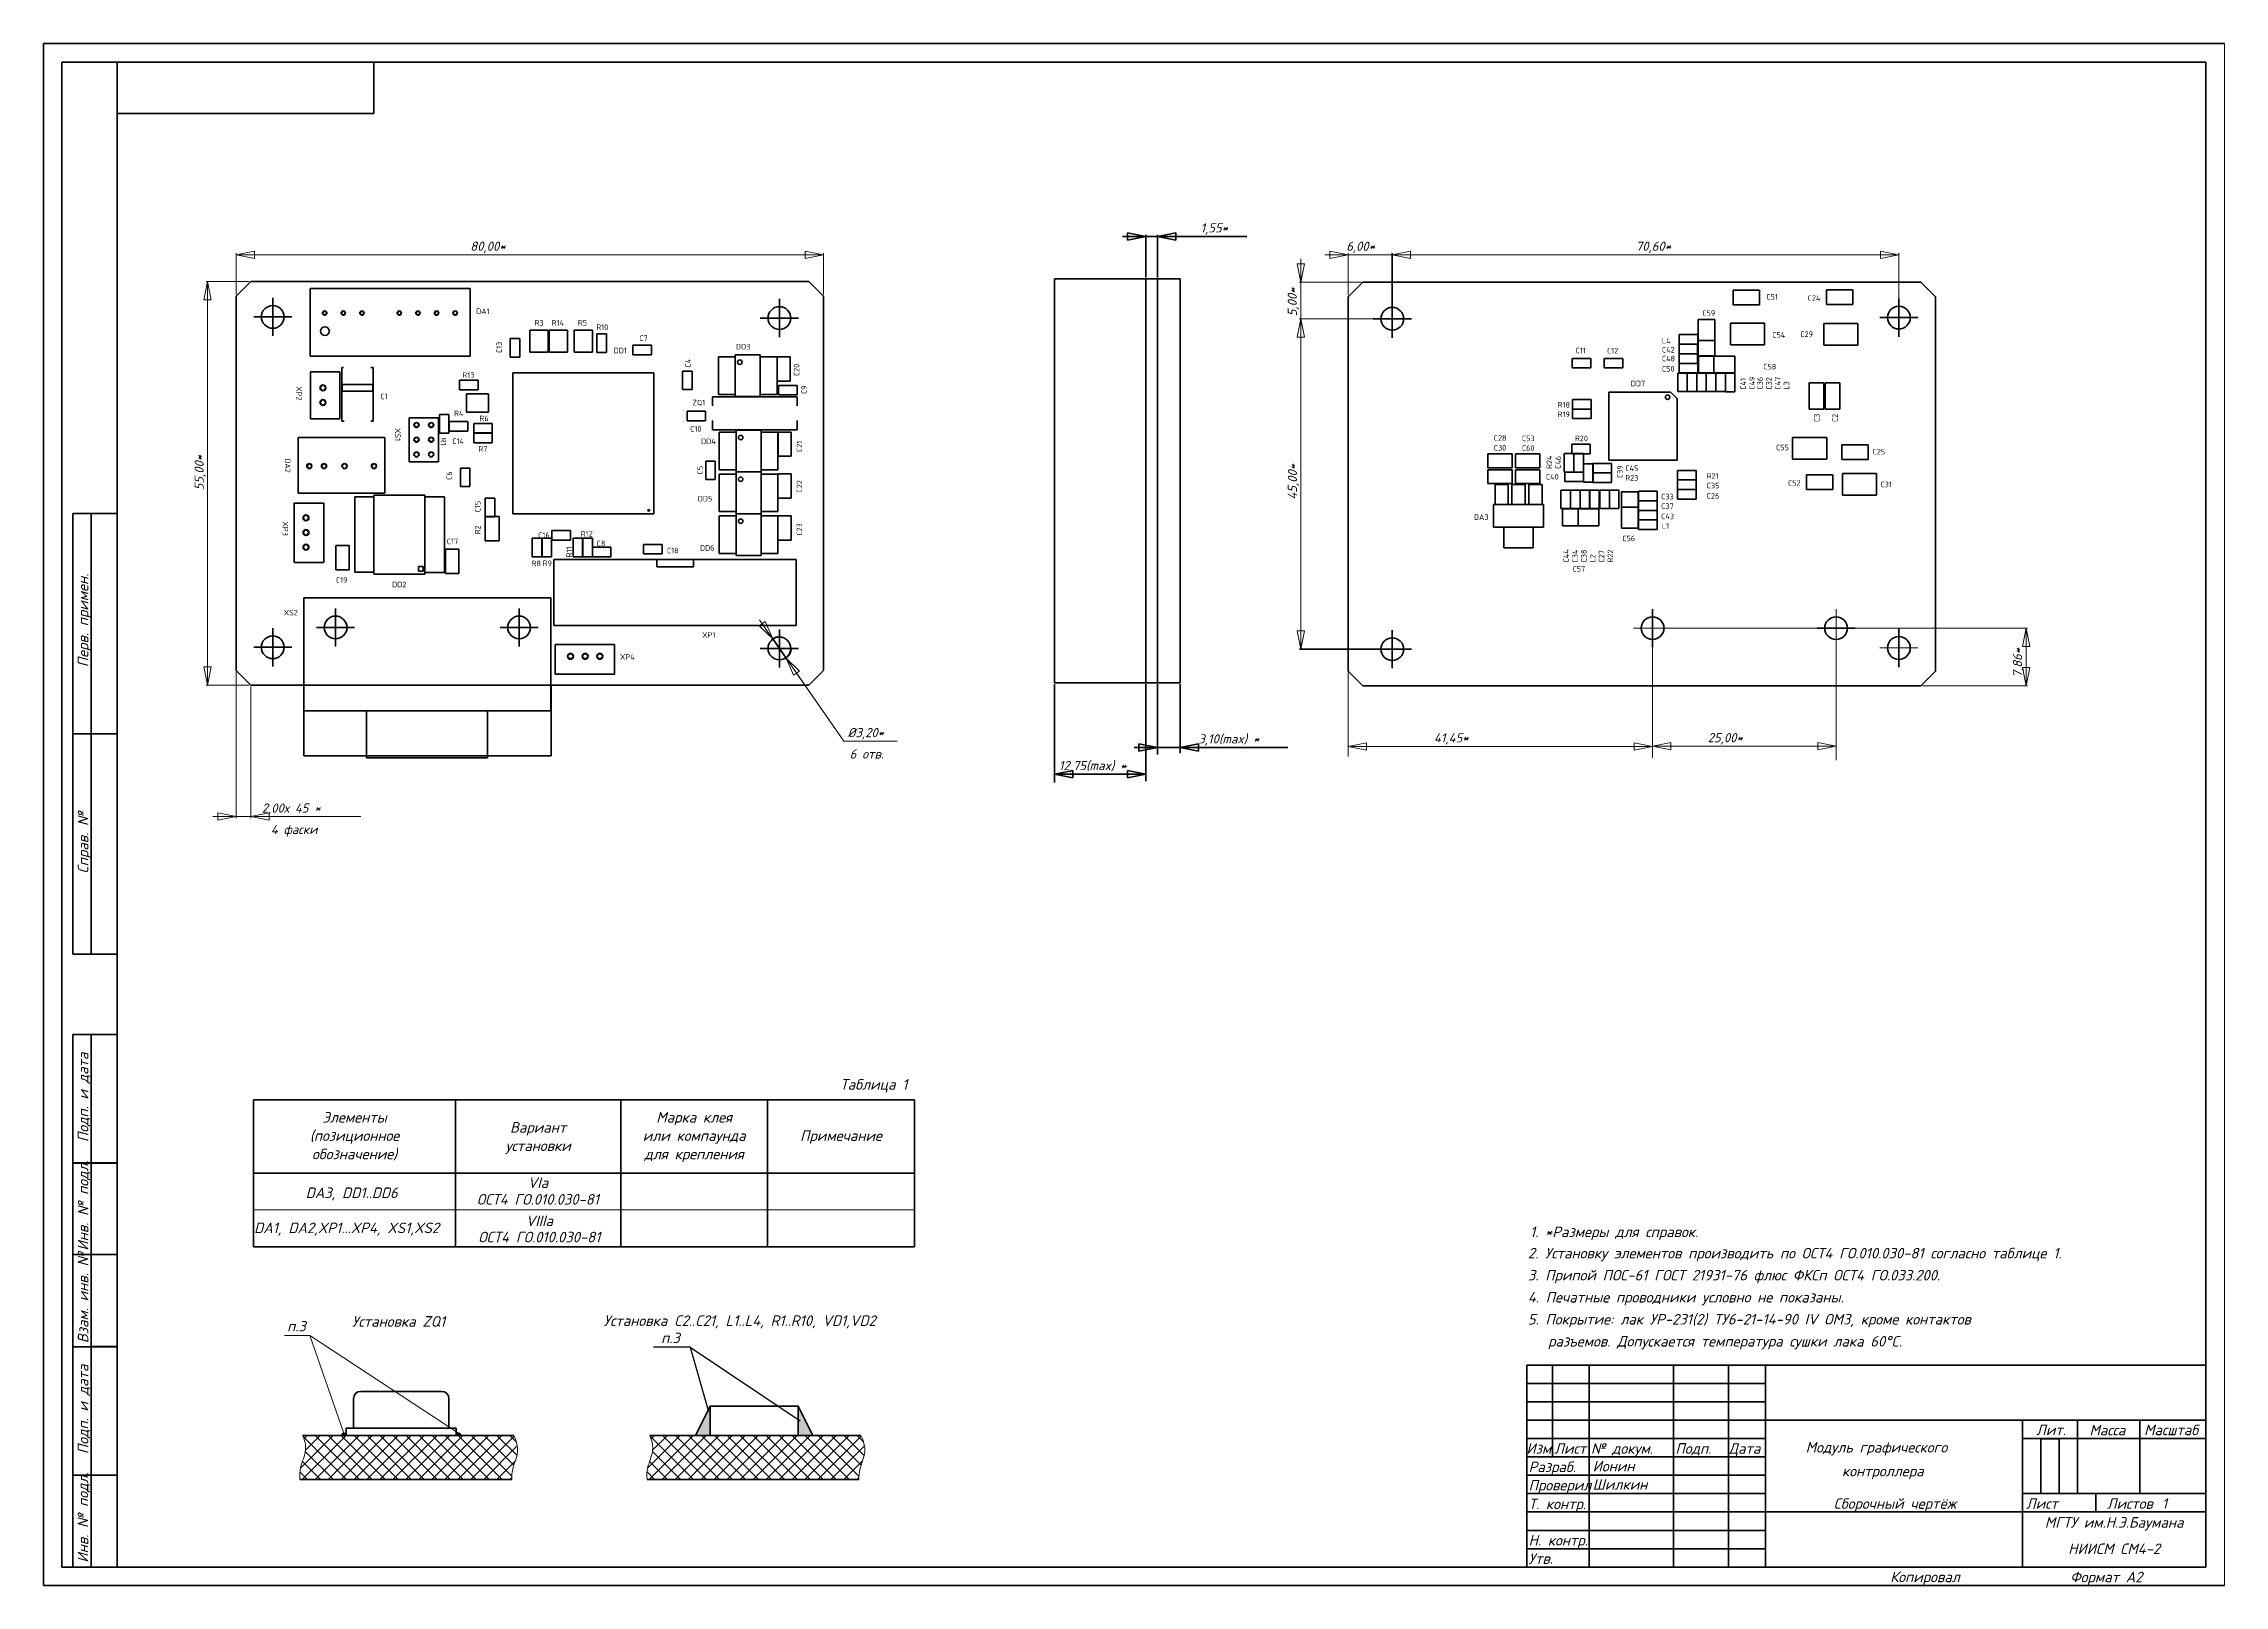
# Model space of a CAD drawing. Header units: inches. Extents: x 0 to 2069, y -420 to 0.
# Drawn here: x 0 to 594, y -420 to 0 of the extents above; entities that cross this region are included whole.
import ezdxf
from ezdxf.enums import TextEntityAlignment as Align

# ---------------------------------------------------------------- set-up
doc = ezdxf.new("R2010")
doc.units = ezdxf.units.IN
doc.header["$MEASUREMENT"] = 0
for name, color, linetype in [('Dim', 2, 'Continuous'), ('Hatch', 4, 'Continuous'), ('Sheet', 255, 'Continuous')]:
    doc.layers.add(name, color=color, linetype=linetype)
for name, color, linetype, lineweight in [('OSN25', 2, 'Continuous', 20), ('OSN50', 3, 'Continuous', 50), ('TEXT', 1, 'Continuous', 30)]:
    doc.layers.add(name, color=color, linetype=linetype, lineweight=lineweight)
doc.styles.add('ISOCPEUR0', font='isocpeur.ttf', dxfattribs={"height": 2.87999})
doc.styles.add('ISOCPEUR1', font='isocpeui.ttf', dxfattribs={"height": 4.7625})

msp = doc.modelspace()

# ---------------------------------------------------------------- hatches: boundary and pattern name
at = {"layer": 'Hatch', "linetype": 'Continuous'}
h = msp.add_hatch(dxfattribs=at)
h.set_pattern_fill('ANSI37', color=256, scale=20, style=0)
h.set_pattern_definition([(45, (-19.0134, -537.1316), (-1.767767, 1.767767), []), (135, (-19.0134, -537.1316), (-1.767767, -1.767767), [])])
edge = h.paths.add_edge_path()
edge.add_spline(control_points=[(127.55, -391.13), (127.52, -390.22), (127.68, -387.69), (129.74, -383.82), (128.78, -380.6), (128.09, -379.13)], knot_values=[1.269176, 1.269176, 1.269176, 1.269176, 2.638884, 5.103763, 7.43751, 7.43751, 7.43751, 7.43751], degree=3, periodic=0)
edge.add_line((128.09, -379.13), (70.58, -379.13))
edge.add_spline(control_points=[(70.58, -379.13), (71.13, -380.43), (71.88, -383.43), (69.82, -387.3), (69.74, -390.03), (69.83, -391.13)], knot_values=[1.568624, 1.568624, 1.568624, 1.568624, 3.602924, 6.067803, 7.722318, 7.722318, 7.722318, 7.722318], degree=3, periodic=0)
edge.add_line((69.83, -391.13), (127.55, -391.13))
h = msp.add_hatch(dxfattribs=at)
h.set_pattern_fill('ANSI37', color=256, scale=20, style=0)
h.set_pattern_definition([(45, (75.5464, -537.1316), (-1.767767, 1.767767), []), (135, (75.5464, -537.1316), (-1.767767, -1.767767), [])])
edge = h.paths.add_edge_path()
edge.add_spline(control_points=[(222.11, -391.13), (222.08, -390.22), (222.24, -387.69), (224.3, -383.82), (223.34, -380.6), (222.65, -379.13)], knot_values=[1.269176, 1.269176, 1.269176, 1.269176, 2.638884, 5.103763, 7.43751, 7.43751, 7.43751, 7.43751], degree=3, periodic=0)
edge.add_line((222.65, -379.13), (165.14, -379.13))
edge.add_spline(control_points=[(165.14, -379.13), (165.69, -380.43), (166.44, -383.43), (164.38, -387.3), (164.3, -390.03), (164.39, -391.13)], knot_values=[1.568624, 1.568624, 1.568624, 1.568624, 3.602924, 6.067803, 7.722318, 7.722318, 7.722318, 7.722318], degree=3, periodic=0)
edge.add_line((164.39, -391.13), (222.11, -391.13))
at = {"layer": 'OSN50', "linetype": 'Continuous'}
h = msp.add_hatch(color=256, dxfattribs=at)
h.paths.add_polyline_path([(177.55, -379.13), (181.55, -379.13), (181.55, -371.13)])
h.paths.add_polyline_path([(205.55, -379.13), (209.55, -379.13), (205.55, -371.13)])
at = {"layer": 'OSN50'}
for points in [[(81.22, -379.13), (82.42, -379.13, 1)], [(112.42, -379.13), (112.42, -379.13), (113.62, -379.13, 0.999547)]]:
    msp.add_hatch(color=256, dxfattribs=at).paths.add_polyline_path(points)

# ---------------------------------------------------------------- linework, layer by layer
at = {"color": 18, "true_color": 0x000000}
for p, q in [((589, -5), (589, -415)), ((589, -415), (589, -5))]:
    msp.add_line(p, q, dxfattribs=at)
at = {"layer": 'Dim'}
for q in [(166.12, -355.13), (181.12, -372.63), (206.12, -375.13)]:
    msp.add_line((176.12, -355.13), q, dxfattribs=at)
at = {"layer": 'OSN25'}
for p, q in [((0.01, 0.02), (594.04, 0.02)), ((0.01, -419.99), (0.01, 0.02)), ((594.04, 0.02), (594.04, -419.99)), ((57.43, -56.5), (52.43, -57.5)), ((52.43, -68.35), (52.43, -57.1)), ((52.43, -57.1), (52.43, -68.35)), ((52.43, -57.5), (57.43, -58.5)), ((122.5, -57.5), (53.24, -57.5)), ((57.43, -58.5), (57.43, -56.5)), ((122.5, -57.5), (211.62, -57.5)), ((212.43, -57.5), (207.43, -56.5)), ((207.43, -56.5), (207.43, -58.5)), ((207.43, -58.5), (212.43, -57.5)), ((212.43, -68.35), (212.43, -57.1)), ((212.43, -57.1), (212.43, -68.35)), ((342.45, -58.6), (342.45, -64.14)), ((349.02, -57.5), (354.56, -57.5)), ((355.37, -57.5), (350.37, -56.5)), ((350.37, -56.5), (350.37, -58.5)), ((350.37, -58.5), (355.37, -57.5)), ((355.37, -68.55), (355.37, -57.1)), ((355.37, -57.1), (355.37, -68.55)), ((367.37, -57.5), (355.37, -57.5)), ((440, -57.5), (364.98, -57.5)), ((370.52, -57.5), (364.98, -57.5)), ((372.37, -56.5), (367.37, -57.5)), ((372.37, -56.5), (367.37, -57.5)), ((367.37, -57.1), (367.37, -74.55)), ((367.37, -57.1), (367.37, -74.55)), ((367.37, -57.5), (372.37, -58.5)), ((367.37, -57.5), (372.37, -58.5)), ((367.37, -57.5), (372.37, -58.5)), ((373.72, -57.5), (368.18, -57.5)), ((372.37, -58.5), (372.37, -56.5)), ((372.37, -58.5), (372.37, -56.5)), ((372.37, -58.5), (372.37, -56.5)), ((440, -57.5), (504.56, -57.5)), ((505.37, -57.5), (500.37, -56.5)), ((500.37, -56.5), (500.37, -58.5)), ((500.37, -58.5), (505.37, -57.5)), ((505.37, -74.22), (505.37, -57.1)), ((505.37, -57.1), (505.37, -74.22)), ((44.69, -64.75), (43.69, -69.75)), ((56.03, -64.75), (44.29, -64.75)), ((44.29, -64.75), (56.03, -64.75)), ((45.69, -69.75), (44.69, -64.75)), ((343.45, -59.95), (341.45, -59.95)), ((341.45, -59.95), (342.45, -64.95)), ((358.97, -64.95), (342.05, -64.95)), ((342.05, -64.95), (358.97, -64.95)), ((342.45, -64.95), (343.45, -59.95)), ((342.45, -74.95), (342.45, -64.95)), ((43.69, -69.75), (45.69, -69.75)), ((44.69, -115.41), (44.69, -65.56)), ((62.43, -79.63), (62.43, -69.23)), ((200.43, -79.95), (200.43, -69.55)), ((367.37, -80.15), (367.37, -69.75)), ((505.37, -79.82), (505.37, -69.42)), ((57.23, -74.43), (67.63, -74.43)), ((195.23, -74.75), (205.63, -74.75)), ((342.45, -74.95), (341.45, -79.95)), ((342.49, -74.95), (341.49, -79.95)), ((363.77, -74.95), (342.05, -74.95)), ((342.05, -74.95), (363.77, -74.95)), ((363.77, -74.95), (342.09, -74.95)), ((342.09, -74.95), (363.77, -74.95)), ((343.45, -79.95), (342.45, -74.95)), ((342.45, -81.3), (342.45, -75.76)), ((343.49, -79.95), (342.49, -74.95)), ((342.49, -117.78), (342.49, -75.76)), ((362.17, -74.95), (372.57, -74.95)), ((500.17, -74.62), (510.57, -74.62)), ((341.45, -79.95), (343.45, -79.95)), ((341.49, -79.95), (343.49, -79.95)), ((44.69, -115.41), (44.69, -173.94)), ((342.49, -117.78), (342.49, -164.14)), ((79.53, -164.23), (79.53, -153.83)), ((129.53, -164.23), (129.53, -153.83)), ((438.27, -164.43), (438.27, -154.03)), ((488.27, -164.43), (488.27, -154.03)), ((488.27, -164.43), (488.27, -154.03)), ((62.43, -169.63), (62.43, -159.23)), ((74.33, -159.03), (84.73, -159.03)), ((124.33, -159.03), (134.73, -159.03)), ((196.57, -157.45), (194.93, -158.59)), ((194.93, -158.59), (198.61, -162.13)), ((194.98, -156.92), (198.14, -161.46)), ((198.61, -162.13), (196.57, -157.45)), ((200.43, -169.95), (200.43, -159.55)), ((343.49, -159.95), (341.49, -159.95)), ((341.49, -159.95), (342.49, -164.95)), ((342.49, -164.95), (343.49, -159.95)), ((367.37, -170.15), (367.37, -159.75)), ((433.07, -159.23), (443.47, -159.23)), ((433.07, -159.23), (443.47, -159.23)), ((438.27, -159.63), (438.27, -194.52)), ((438.27, -194.52), (438.27, -159.63)), ((438.27, -159.63), (438.27, -194.52)), ((438.27, -194.52), (438.27, -159.63)), ((438.67, -159.23), (540.4, -159.23)), ((540.4, -159.23), (438.67, -159.23)), ((488.27, -159.63), (488.27, -195.15)), ((488.27, -195.15), (488.27, -159.63)), ((505.37, -169.82), (505.37, -159.42)), ((540, -159.23), (539, -164.23)), ((541, -164.23), (540, -159.23)), ((540, -167.5), (540, -160.04)), ((57.23, -164.43), (67.63, -164.43)), ((195.23, -164.75), (205.63, -164.75)), ((218, -190), (198.61, -162.13)), ((342.09, -164.95), (366.97, -164.95)), ((362.17, -164.95), (372.57, -164.95)), ((500.17, -164.62), (510.57, -164.62)), ((500.17, -164.62), (510.57, -164.62)), ((539, -164.23), (541, -164.23)), ((45.69, -169.75), (43.69, -169.75)), ((43.69, -169.75), (44.69, -174.75)), ((44.69, -174.75), (45.69, -169.75)), ((52.43, -171.15), (52.43, -210.96)), ((52.43, -210.96), (52.43, -171.15)), ((202.26, -167.38), (204.3, -172.06)), ((205.94, -170.91), (202.26, -167.38)), ((205.89, -172.59), (202.72, -168.05)), ((204.3, -172.06), (205.94, -170.91)), ((218, -190), (205.12, -171.49)), ((355.37, -171.35), (355.37, -194.15)), ((355.37, -194.15), (355.37, -171.35)), ((541, -169.95), (539, -169.95)), ((539, -169.95), (540, -174.95)), ((540, -167.5), (540, -174.14)), ((540, -174.95), (541, -169.95)), ((56.03, -174.75), (44.29, -174.75)), ((44.29, -174.75), (56.03, -174.75)), ((56.43, -175.15), (56.43, -210.96)), ((56.43, -210.96), (56.43, -175.15)), ((511.77, -174.95), (540.4, -174.95)), ((540.4, -174.95), (511.77, -174.95)), ((218, -190), (232.51, -190)), ((360.37, -190.43), (355.37, -191.43)), ((355.37, -191.43), (360.37, -192.43)), ((385, -191.43), (356.18, -191.43)), ((360.37, -192.43), (360.37, -190.43)), ((385, -191.43), (437.46, -191.43)), ((438.27, -191.43), (433.27, -190.43)), ((433.27, -190.43), (433.27, -192.43)), ((433.27, -192.43), (438.27, -191.43)), ((443.27, -190.39), (438.27, -191.39)), ((438.27, -191.39), (443.27, -192.39)), ((459.57, -191.39), (439.08, -191.39)), ((443.27, -192.39), (443.27, -190.39)), ((459.57, -191.39), (487.46, -191.39)), ((488.27, -191.39), (483.27, -190.39)), ((483.27, -190.39), (483.27, -192.39)), ((483.27, -192.39), (488.27, -191.39)), ((46.08, -210.56), (51.62, -210.56)), ((52.43, -210.56), (47.43, -209.56)), ((47.43, -209.56), (47.43, -211.56)), ((47.43, -211.56), (52.43, -210.56)), ((52.43, -210.56), (56.43, -210.56)), ((61.43, -209.56), (56.43, -210.56)), ((56.43, -210.56), (61.43, -211.56)), ((62.78, -210.56), (57.24, -210.56)), ((61.43, -211.56), (61.43, -209.56)), ((86.41, -210.56), (61.43, -210.56)), ((72.55, -351.96), (65.61, -351.96)), ((113.02, -378.53), (72.55, -351.96)), ((81.82, -378.53), (72.55, -351.96)), ((594.04, -419.99), (0.01, -419.99))]:
    msp.add_line(p, q, dxfattribs=at)
at = {"layer": 'OSN25', "linetype": 'Continuous'}
msp.add_line((57.21, -317.72), (237.21, -317.72), dxfattribs=at)
for points, knots in [([(70.58, -379.13), (71.13, -380.43), (71.88, -383.43), (69.82, -387.3), (69.74, -390.03), (69.83, -391.13)], [1.568624, 1.568624, 1.568624, 1.568624, 3.602924, 6.067803, 7.722318, 7.722318, 7.722318, 7.722318]), ([(128.09, -379.13), (128.78, -380.6), (129.74, -383.82), (127.68, -387.69), (127.52, -390.22), (127.55, -391.13)], [1.269176, 1.269176, 1.269176, 1.269176, 3.602924, 6.067803, 7.43751, 7.43751, 7.43751, 7.43751]), ([(165.14, -379.13), (165.69, -380.43), (166.44, -383.43), (164.38, -387.3), (164.3, -390.03), (164.39, -391.13)], [1.568624, 1.568624, 1.568624, 1.568624, 3.602924, 6.067803, 7.722318, 7.722318, 7.722318, 7.722318]), ([(222.65, -379.13), (223.34, -380.6), (224.3, -383.82), (222.24, -387.69), (222.08, -390.22), (222.11, -391.13)], [1.269176, 1.269176, 1.269176, 1.269176, 3.602924, 6.067803, 7.43751, 7.43751, 7.43751, 7.43751])]:
    msp.add_open_spline(points, degree=3, knots=knots, dxfattribs=at)
at = {"layer": 'OSN50'}
for p, q in [((0.01, 0.02), (0.01, -419.99)), ((594.04, 0.02), (0.01, 0.02)), ((0.01, 0.02), (594.04, 0.02)), ((0.01, -419.99), (0.01, 0.02)), ((0.01, 0.02), (0.01, -419.99)), ((594.04, 0.02), (0.01, 0.02)), ((90, -5), (20, -5)), ((20, -5), (20, -19)), ((90, -5), (20, -5)), ((20, -5), (20, -19)), ((90, -5), (20, -5)), ((20, -5), (20, -19)), ((90, -19), (90, -5)), ((90, -19), (90, -5)), ((90, -19), (90, -5)), ((20, -19), (90, -19)), ((20, -19), (90, -19)), ((20, -19), (90, -19)), ((367.37, -74.55), (367.37, -57.1)), ((52.43, -68.75), (56.43, -64.75)), ((52.43, -68.75), (56.43, -64.75)), ((56.43, -64.75), (208.43, -64.75)), ((56.43, -64.75), (208.43, -64.75)), ((208.43, -64.75), (212.43, -68.75)), ((208.43, -64.75), (212.43, -68.75)), ((359.37, -64.95), (355.37, -68.95)), ((359.37, -64.95), (355.37, -68.95)), ((511.37, -64.95), (359.37, -64.95)), ((511.37, -64.95), (359.37, -64.95)), ((515.37, -68.95), (511.37, -64.95)), ((515.37, -68.95), (511.37, -64.95)), ((52.43, -170.75), (52.43, -68.75)), ((52.43, -170.75), (52.43, -68.75)), ((62.43, -79.63), (62.43, -69.23)), ((72.64, -66.72), (116.24, -66.72)), ((72.64, -85.12), (72.64, -66.72)), ((116.24, -85.12), (116.24, -66.72)), ((200.43, -79.95), (200.43, -69.55)), ((212.43, -68.75), (212.43, -170.75)), ((212.43, -68.75), (212.43, -170.75)), ((355.37, -68.95), (355.37, -170.95)), ((355.37, -68.95), (355.37, -170.95)), ((367.37, -80.15), (367.37, -69.75)), ((460.22, -71.15), (460.22, -67.15)), ((467.42, -67.15), (460.22, -67.15)), ((467.42, -71.15), (460.22, -71.15)), ((467.42, -71.15), (467.42, -67.15)), ((492.87, -67.1), (485.67, -67.1)), ((485.67, -71.1), (485.67, -67.1)), ((492.87, -71.1), (485.67, -71.1)), ((492.87, -71.1), (492.87, -67.1)), ((505.37, -79.82), (505.37, -69.42)), ((515.37, -170.95), (515.37, -68.95)), ((515.37, -170.95), (515.37, -68.95)), ((57.23, -74.43), (67.63, -74.43)), ((76.56, -72.8), (75.96, -73.4)), ((75.96, -73.4), (76.56, -74)), ((77.16, -73.4), (76.56, -72.8)), ((76.56, -74), (77.16, -73.4)), ((81.64, -72.8), (81.04, -73.4)), ((81.04, -73.4), (81.64, -74)), ((82.24, -73.4), (81.64, -72.8)), ((81.64, -74), (82.24, -73.4)), ((86.72, -72.8), (86.12, -73.4)), ((86.12, -73.4), (86.72, -74)), ((87.32, -73.4), (86.72, -72.8)), ((86.72, -74), (87.32, -73.4)), ((96.88, -72.8), (96.28, -73.4)), ((96.28, -73.4), (96.88, -74)), ((97.48, -73.4), (96.88, -72.8)), ((96.88, -74), (97.48, -73.4)), ((101.96, -72.8), (101.36, -73.4)), ((101.36, -73.4), (101.96, -74)), ((102.56, -73.4), (101.96, -72.8)), ((101.96, -74), (102.56, -73.4)), ((107.04, -72.8), (106.44, -73.4)), ((106.44, -73.4), (107.04, -74)), ((107.64, -73.4), (107.04, -72.8)), ((107.04, -74), (107.64, -73.4)), ((112.12, -72.8), (111.52, -73.4)), ((111.52, -73.4), (112.12, -74)), ((112.72, -73.4), (112.12, -72.8)), ((112.12, -74), (112.72, -73.4)), ((195.23, -74.75), (205.63, -74.75)), ((362.17, -74.95), (372.57, -74.95)), ((450.67, -85.07), (450.67, -75.17)), ((455.27, -75.17), (450.67, -75.17)), ((455.27, -85.07), (455.27, -75.17)), ((459.47, -82.05), (459.47, -76.15)), ((468.77, -76.15), (459.47, -76.15)), ((468.77, -82.05), (468.77, -76.15)), ((484.92, -82.1), (484.92, -76.2)), ((494.22, -76.2), (484.92, -76.2)), ((494.22, -82.1), (494.22, -76.2)), ((500.17, -74.62), (510.57, -74.62)), ((127.13, -85.39), (127.13, -80.34)), ((127.13, -80.34), (129.73, -80.34)), ((129.73, -85.39), (129.73, -80.34)), ((132.48, -78.05), (137.48, -78.05)), ((132.48, -84.05), (132.48, -78.05)), ((137.48, -84.05), (137.48, -78.05)), ((137.73, -84.05), (137.73, -78.05)), ((137.73, -78.05), (142.73, -78.05)), ((142.73, -84.05), (142.73, -78.05)), ((144.53, -78.05), (149.53, -78.05)), ((144.53, -84.05), (144.53, -78.05)), ((149.53, -84.05), (149.53, -78.05)), ((150.73, -84.1), (150.73, -79.05)), ((150.73, -79.05), (153.33, -79.05)), ((153.33, -84.1), (153.33, -79.05)), ((160.53, -84.75), (160.53, -82.15)), ((160.53, -82.15), (165.58, -82.15)), ((165.58, -84.75), (165.58, -82.15)), ((450.56, -81.9), (445.51, -81.9)), ((445.51, -84.5), (445.51, -81.9)), ((445.52, -81.85), (445.52, -79.25)), ((450.57, -79.25), (445.52, -79.25)), ((450.57, -81.85), (445.52, -81.85)), ((450.56, -84.5), (450.56, -81.9)), ((450.57, -81.85), (450.57, -79.25)), ((455.07, -80.87), (450.72, -80.87)), ((468.77, -82.05), (459.47, -82.05)), ((494.22, -82.1), (484.92, -82.1)), ((72.64, -85.12), (116.24, -85.12)), ((81.2, -102.86), (81.2, -88.26)), ((81.2, -88.26), (81.7, -88.26)), ((89.1, -88.26), (89.8, -88.26)), ((89.8, -102.86), (89.8, -88.26)), ((127.13, -85.39), (129.73, -85.39)), ((132.48, -84.05), (137.48, -84.05)), ((137.73, -84.05), (142.73, -84.05)), ((144.53, -84.05), (149.53, -84.05)), ((150.73, -84.1), (153.33, -84.1)), ((160.53, -84.75), (165.58, -84.75)), ((183.8, -85.34), (188.2, -85.34)), ((183.8, -95.54), (183.8, -85.34)), ((188.4, -96.14), (188.4, -84.74)), ((188.4, -84.74), (195.2, -84.74)), ((195.2, -96.14), (195.2, -84.74)), ((195.4, -85.34), (199.8, -85.34)), ((199.78, -91.95), (199.78, -85.35)), ((199.78, -85.35), (203.38, -85.35)), ((199.8, -95.54), (199.8, -85.34)), ((203.38, -91.95), (203.38, -85.35)), ((421.42, -85.75), (416.37, -85.75)), ((416.37, -88.35), (416.37, -85.75)), ((421.42, -88.35), (416.37, -88.35)), ((421.42, -88.35), (421.42, -85.75)), ((430.17, -85.75), (425.12, -85.75)), ((425.12, -88.35), (425.12, -85.75)), ((430.17, -88.35), (425.12, -88.35)), ((430.17, -88.35), (430.17, -85.75)), ((450.56, -84.5), (445.51, -84.5)), ((450.56, -84.5), (445.51, -84.5)), ((445.51, -87.1), (445.51, -84.5)), ((450.56, -87.1), (445.51, -87.1)), ((450.57, -87.1), (445.52, -87.1)), ((445.52, -89.7), (445.52, -87.1)), ((450.56, -87.1), (450.56, -84.5)), ((450.57, -89.7), (450.57, -87.1)), ((455.27, -85.07), (450.67, -85.07)), ((460.65, -85.1), (450.75, -85.1)), ((450.75, -89.7), (450.75, -85.1)), ((454.95, -89.5), (454.95, -85.15)), ((460.65, -89.7), (460.65, -85.1)), ((72.7, -102.16), (72.7, -89.36)), ((72.7, -89.36), (80.7, -89.36)), ((76.1, -92.96), (75.3, -93.76)), ((75.3, -93.76), (76.1, -94.56)), ((76.9, -93.76), (76.1, -92.96)), ((76.1, -94.56), (76.9, -93.76)), ((80.7, -102.16), (80.7, -89.36)), ((81.3, -92.86), (81.3, -94.66)), ((81.3, -92.86), (89.7, -92.86)), ((81.3, -94.66), (89.7, -94.66)), ((89.7, -92.86), (89.7, -94.66)), ((113.29, -94.3), (113.29, -91.7)), ((113.29, -91.7), (118.34, -91.7)), ((113.29, -94.3), (118.34, -94.3)), ((118.34, -94.3), (118.34, -91.7)), ((127.85, -128.1), (127.85, -89.7)), ((127.85, -89.7), (166.25, -89.7)), ((166.25, -128.1), (166.25, -89.7)), ((174.03, -94.25), (174.03, -89.2)), ((174.03, -89.2), (176.63, -89.2)), ((174.03, -94.25), (176.63, -94.25)), ((176.63, -94.25), (176.63, -89.2)), ((199.78, -91.95), (203.38, -91.95)), ((200.22, -95.7), (200.22, -93.1)), ((200.22, -93.1), (205.27, -93.1)), ((205.27, -95.7), (205.27, -93.1)), ((443.17, -94.9), (426.37, -94.9)), ((426.37, -113.5), (426.37, -94.9)), ((444.97, -96.7), (443.17, -94.9)), ((445.12, -94.79), (445.12, -89.74)), ((447.72, -89.74), (445.12, -89.74)), ((447.72, -94.79), (445.12, -94.79)), ((450.57, -89.7), (445.52, -89.7)), ((447.72, -94.79), (447.72, -89.74)), ((447.72, -94.79), (447.72, -89.74)), ((450.32, -89.74), (447.72, -89.74)), ((450.32, -94.79), (447.72, -94.79)), ((450.32, -94.79), (450.32, -89.74)), ((452.92, -89.74), (450.32, -89.74)), ((450.32, -94.79), (450.32, -89.74)), ((452.92, -94.79), (450.32, -94.79)), ((460.65, -89.7), (450.75, -89.7)), ((452.92, -94.79), (452.92, -89.74)), ((452.92, -94.8), (452.92, -89.75)), ((455.52, -89.75), (452.92, -89.75)), ((455.52, -94.8), (452.92, -94.8)), ((458.12, -89.74), (455.52, -89.74)), ((455.52, -94.79), (455.52, -89.74)), ((455.52, -94.8), (455.52, -89.75)), ((458.12, -94.79), (455.52, -94.79)), ((458.12, -94.79), (458.12, -89.74)), ((458.12, -94.84), (458.12, -89.79)), ((460.72, -89.79), (458.12, -89.79)), ((460.72, -94.84), (458.12, -94.84)), ((460.72, -94.84), (460.72, -89.79)), ((480.9, -99.56), (480.9, -92.36)), ((484.9, -92.36), (480.9, -92.36)), ((484.9, -99.56), (484.9, -92.36)), ((485.3, -99.56), (485.3, -92.36)), ((489.3, -92.36), (485.3, -92.36)), ((489.3, -99.56), (489.3, -92.36)), ((76.1, -96.96), (75.3, -97.76)), ((75.3, -97.76), (76.1, -98.56)), ((76.9, -97.76), (76.1, -96.96)), ((76.1, -98.56), (76.9, -97.76)), ((115.23, -95.4), (121.23, -95.4)), ((115.23, -100.4), (115.23, -95.4)), ((115.23, -100.4), (121.23, -100.4)), ((121.23, -100.4), (121.23, -95.4)), ((175.28, -100.15), (180.33, -100.15)), ((175.28, -102.75), (175.28, -100.15)), ((180.33, -102.75), (180.33, -100.15)), ((182.23, -98.7), (182.23, -96.2)), ((182.23, -96.2), (205.23, -96.2)), ((183.8, -95.54), (188.4, -95.54)), ((188.4, -96.14), (195.2, -96.14)), ((195.2, -95.54), (199.8, -95.54)), ((200.22, -95.7), (205.27, -95.7)), ((205.23, -98.7), (205.23, -96.2)), ((416.47, -99.54), (416.47, -96.94)), ((421.52, -96.94), (416.47, -96.94)), ((421.52, -99.54), (416.47, -99.54)), ((416.47, -102.15), (416.47, -99.55)), ((421.52, -99.55), (416.47, -99.55)), ((421.52, -99.54), (421.52, -96.94)), ((421.52, -102.15), (421.52, -99.55)), ((444.97, -113.5), (444.97, -96.7)), ((484.9, -99.56), (480.9, -99.56)), ((489.3, -99.56), (485.3, -99.56)), ((72.7, -102.16), (80.7, -102.16)), ((81.2, -102.86), (81.9, -102.86)), ((89.1, -102.86), (89.8, -102.86)), ((99.58, -113.9), (99.58, -101.9)), ((99.58, -101.9), (107.58, -101.9)), ((101.58, -103.2), (100.88, -103.9)), ((100.88, -103.9), (101.58, -104.6)), ((102.28, -103.9), (101.58, -103.2)), ((101.58, -104.6), (102.28, -103.9)), ((105.58, -103.2), (104.88, -103.9)), ((104.88, -103.9), (105.58, -104.6)), ((106.28, -103.9), (105.58, -103.2)), ((105.58, -104.6), (106.28, -103.9)), ((107.58, -113.9), (107.58, -101.9)), ((107.83, -101.06), (110.43, -101.06)), ((107.83, -106.11), (107.83, -101.06)), ((107.83, -106.11), (110.43, -106.11)), ((110.43, -106.11), (110.43, -101.06)), ((110.47, -102.95), (115.52, -102.95)), ((110.47, -105.55), (110.47, -102.95)), ((110.47, -105.55), (115.52, -105.55)), ((115.52, -105.55), (115.52, -102.95)), ((117.18, -106.05), (117.18, -103.45)), ((117.18, -103.45), (122.23, -103.45)), ((117.18, -106.05), (122.23, -106.05)), ((117.18, -108.7), (117.18, -106.1)), ((117.18, -106.1), (122.23, -106.1)), ((122.23, -106.05), (122.23, -103.45)), ((122.23, -108.7), (122.23, -106.1)), ((175.28, -102.75), (180.33, -102.75)), ((182.23, -105.2), (182.23, -102.7)), ((182.23, -105.2), (205.23, -105.2)), ((184.05, -105.87), (188.45, -105.87)), ((184.05, -116.07), (184.05, -105.87)), ((188.65, -116.67), (188.65, -105.27)), ((188.65, -105.27), (195.45, -105.27)), ((195.45, -116.67), (195.45, -105.27)), ((195.65, -105.87), (200.05, -105.87)), ((200.05, -116.07), (200.05, -105.87)), ((200.08, -105.8), (203.68, -105.8)), ((200.08, -112.4), (200.08, -105.8)), ((203.68, -112.4), (203.68, -105.8)), ((205.23, -105.2), (205.23, -102.7)), ((421.52, -102.15), (416.47, -102.15)), ((69.38, -107.29), (92.98, -107.29)), ((69.38, -122.49), (69.38, -107.29)), ((92.98, -122.49), (92.98, -107.29)), ((101.58, -107.2), (100.88, -107.9)), ((100.88, -107.9), (101.58, -108.6)), ((101.58, -111.2), (100.88, -111.9)), ((100.88, -111.9), (101.58, -112.6)), ((102.28, -107.9), (101.58, -107.2)), ((101.58, -108.6), (102.28, -107.9)), ((102.28, -111.9), (101.58, -111.2)), ((101.58, -112.6), (102.28, -111.9)), ((105.58, -107.2), (104.88, -107.9)), ((104.88, -107.9), (105.58, -108.6)), ((105.58, -111.2), (104.88, -111.9)), ((104.88, -111.9), (105.58, -112.6)), ((106.28, -107.9), (105.58, -107.2)), ((105.58, -108.6), (106.28, -107.9)), ((106.28, -111.9), (105.58, -111.2)), ((105.58, -112.6), (106.28, -111.9)), ((117.18, -108.7), (122.23, -108.7)), ((200.08, -112.4), (203.68, -112.4)), ((393.42, -115.55), (393.42, -111.75)), ((400.02, -111.75), (393.42, -111.75)), ((400.02, -115.55), (400.02, -111.75)), ((400.97, -115.55), (400.97, -111.75)), ((407.57, -111.75), (400.97, -111.75)), ((407.57, -115.55), (407.57, -111.75)), ((416.82, -111.65), (414.22, -111.65)), ((414.22, -116.7), (414.22, -111.65)), ((416.27, -111.7), (416.27, -109.1)), ((421.32, -109.1), (416.27, -109.1)), ((421.32, -111.7), (416.27, -111.7)), ((419.42, -111.65), (416.82, -111.65)), ((416.82, -116.7), (416.82, -111.65)), ((416.82, -116.7), (416.82, -111.65)), ((419.42, -116.7), (419.42, -111.65)), ((421.32, -111.7), (421.32, -109.1)), ((485.72, -107.3), (476.42, -107.3)), ((476.42, -113.2), (476.42, -107.3)), ((485.72, -113.2), (485.72, -107.3)), ((497.02, -109.28), (489.82, -109.28)), ((489.82, -113.28), (489.82, -109.28)), ((497.02, -113.28), (497.02, -109.28)), ((72.38, -114.39), (71.68, -115.09)), ((71.68, -115.09), (72.38, -115.79)), ((73.08, -115.09), (72.38, -114.39)), ((72.38, -115.79), (73.08, -115.09)), ((76.38, -114.39), (75.68, -115.09)), ((75.68, -115.09), (76.38, -115.79)), ((77.08, -115.09), (76.38, -114.39)), ((76.38, -115.79), (77.08, -115.09)), ((81.98, -114.39), (81.28, -115.09)), ((81.28, -115.09), (81.98, -115.79)), ((82.68, -115.09), (81.98, -114.39)), ((81.98, -115.79), (82.68, -115.09)), ((89.98, -114.39), (89.28, -115.09)), ((89.28, -115.09), (89.98, -115.79)), ((90.68, -115.09), (89.98, -114.39)), ((89.98, -115.79), (90.68, -115.09)), ((99.58, -113.9), (107.58, -113.9)), ((113.53, -120.65), (113.53, -115.6)), ((113.53, -115.6), (116.13, -115.6)), ((116.13, -120.65), (116.13, -115.6)), ((180.38, -118.76), (180.38, -113.71)), ((180.38, -113.71), (182.98, -113.71)), ((180.38, -118.76), (182.98, -118.76)), ((182.98, -118.76), (182.98, -113.71)), ((184.05, -116.07), (188.65, -116.07)), ((184.05, -127.45), (184.05, -117.25)), ((184.05, -117.25), (188.45, -117.25)), ((188.65, -116.65), (195.45, -116.65)), ((188.65, -128.05), (188.65, -116.65)), ((188.65, -116.67), (195.45, -116.67)), ((195.45, -116.07), (200.05, -116.07)), ((195.45, -128.05), (195.45, -116.65)), ((195.65, -117.25), (200.05, -117.25)), ((200.03, -117.2), (203.63, -117.2)), ((200.03, -123.8), (200.03, -117.2)), ((200.05, -127.45), (200.05, -117.25)), ((203.63, -123.8), (203.63, -117.2)), ((400.02, -115.55), (393.42, -115.55)), ((393.42, -119.85), (393.42, -116.05)), ((400.02, -116.05), (393.42, -116.05)), ((400.02, -119.85), (400.02, -116.05)), ((407.57, -115.55), (400.97, -115.55)), ((400.97, -119.85), (400.97, -116.05)), ((407.57, -116.05), (400.97, -116.05)), ((407.57, -119.85), (407.57, -116.05)), ((416.82, -116.7), (414.22, -116.7)), ((414.4, -119.3), (414.4, -116.7)), ((419.45, -116.7), (414.4, -116.7)), ((419.42, -116.7), (416.82, -116.7)), ((419.45, -119.3), (419.45, -116.7)), ((422.07, -114.44), (419.47, -114.44)), ((419.47, -119.49), (419.47, -114.44)), ((422.03, -116.95), (422.03, -114.35)), ((427.08, -114.35), (422.03, -114.35)), ((427.08, -116.95), (422.03, -116.95)), ((422.03, -119.55), (422.03, -116.95)), ((427.08, -116.95), (422.03, -116.95)), ((422.07, -119.49), (422.07, -114.44)), ((444.97, -113.5), (426.37, -113.5)), ((427.08, -116.95), (427.08, -114.35)), ((427.08, -119.55), (427.08, -116.95)), ((450.12, -116.25), (445.07, -116.25)), ((445.07, -118.85), (445.07, -116.25)), ((450.12, -118.85), (450.12, -116.25)), ((485.72, -113.2), (476.42, -113.2)), ((487.42, -117.48), (480.22, -117.48)), ((480.22, -121.48), (480.22, -117.48)), ((487.42, -121.48), (487.42, -117.48)), ((497.02, -113.28), (489.82, -113.28)), ((489.97, -123.03), (489.97, -117.13)), ((499.27, -117.13), (489.97, -117.13)), ((499.27, -123.03), (499.27, -117.13)), ((69.38, -122.49), (92.98, -122.49)), ((84.78, -143.98), (84.78, -123.48)), ((84.78, -123.48), (89.98, -123.48)), ((89.98, -122.98), (103.82, -122.98)), ((89.98, -144.48), (89.98, -122.98)), ((103.82, -144.48), (103.82, -122.98)), ((103.92, -123.48), (109.22, -123.48)), ((109.22, -144.08), (109.22, -123.48)), ((113.53, -120.65), (116.13, -120.65)), ((120.33, -128.89), (120.33, -123.84)), ((120.33, -123.84), (122.93, -123.84)), ((122.93, -128.89), (122.93, -123.84)), ((200.03, -123.8), (203.63, -123.8)), ((400.02, -119.85), (393.42, -119.85)), ((395.37, -125.5), (395.37, -120.1)), ((398.97, -120.1), (395.37, -120.1)), ((398.97, -125.5), (398.97, -120.1)), ((399.97, -125.5), (399.97, -120.1)), ((403.57, -120.1), (399.97, -120.1)), ((407.57, -119.85), (400.97, -119.85)), ((403.57, -125.5), (403.57, -120.1)), ((404.57, -125.5), (404.57, -120.1)), ((408.17, -120.1), (404.57, -120.1)), ((408.17, -125.5), (408.17, -120.1)), ((413.32, -126.65), (413.32, -121.6)), ((415.92, -121.6), (413.32, -121.6)), ((419.45, -119.3), (414.4, -119.3)), ((415.92, -126.65), (415.92, -121.6)), ((418.52, -121.6), (415.92, -121.6)), ((415.92, -126.65), (415.92, -121.6)), ((418.52, -126.65), (418.52, -121.6)), ((418.52, -126.65), (418.52, -121.6)), ((421.12, -121.6), (418.52, -121.6)), ((422.07, -119.49), (419.47, -119.49)), ((421.12, -126.65), (421.12, -121.6)), ((423.77, -121.6), (421.17, -121.6)), ((421.17, -126.65), (421.17, -121.6)), ((427.08, -119.55), (422.03, -119.55)), ((423.77, -126.65), (423.77, -121.6)), ((423.92, -126.65), (423.92, -121.6)), ((426.52, -121.6), (423.92, -121.6)), ((429.11, -121.6), (426.51, -121.6)), ((426.51, -126.65), (426.51, -121.6)), ((426.52, -126.65), (426.52, -121.6)), ((429.11, -126.65), (429.11, -121.6)), ((429.77, -131.95), (429.77, -122.05)), ((434.37, -122.05), (429.77, -122.05)), ((434.37, -131.95), (434.37, -122.05)), ((434.46, -127.15), (434.46, -124.55)), ((439.51, -124.55), (434.46, -124.55)), ((434.47, -124.55), (434.47, -121.95)), ((439.52, -121.95), (434.47, -121.95)), ((439.52, -124.55), (434.47, -124.55)), ((439.51, -127.15), (439.51, -124.55)), ((439.52, -124.55), (439.52, -121.95)), ((450.12, -118.85), (445.07, -118.85)), ((445.07, -121.45), (445.07, -118.85)), ((450.12, -118.85), (445.07, -118.85)), ((450.12, -121.45), (445.07, -121.45)), ((445.07, -124.05), (445.07, -121.45)), ((450.12, -121.45), (445.07, -121.45)), ((450.12, -124.05), (445.07, -124.05)), ((450.12, -121.45), (450.12, -118.85)), ((450.12, -124.05), (450.12, -121.45)), ((487.42, -121.48), (480.22, -121.48)), ((499.27, -123.03), (489.97, -123.03)), ((13, -128), (8, -128)), ((8, -128), (8, -188)), ((13, -128), (8, -128)), ((8, -128), (8, -188)), ((13, -128), (8, -128)), ((8, -128), (8, -188)), ((13, -128), (8, -128)), ((8, -128), (8, -188)), ((20, -128), (13, -128)), ((13, -128), (13, -188)), ((20, -128), (13, -128)), ((13, -128), (13, -188)), ((13, -188), (13, -128)), ((13, -188), (13, -128)), ((20, -128), (13, -128)), ((13, -128), (13, -188)), ((20, -128), (13, -128)), ((13, -128), (13, -188)), ((13, -188), (13, -128)), ((13, -188), (13, -128)), ((20, -188), (20, -128)), ((20, -188), (20, -128)), ((20, -188), (20, -128)), ((20, -188), (20, -128)), ((68.28, -141.3), (68.28, -125.2)), ((68.28, -125.2), (76.33, -125.2)), ((71.48, -128.35), (70.68, -129.15)), ((70.68, -129.15), (71.48, -129.95)), ((72.28, -129.15), (71.48, -128.35)), ((71.48, -129.95), (72.28, -129.15)), ((76.33, -141.3), (76.33, -125.2)), ((120.33, -128.85), (124.13, -128.85)), ((120.33, -135.45), (120.33, -128.85)), ((120.33, -128.89), (122.93, -128.89)), ((124.13, -135.45), (124.13, -128.85)), ((127.85, -128.1), (166.25, -128.1)), ((184.05, -127.45), (188.65, -127.45)), ((184.05, -128.67), (188.45, -128.67)), ((184.05, -138.87), (184.05, -128.67)), ((188.65, -128.05), (195.45, -128.05)), ((188.65, -139.47), (188.65, -128.07)), ((188.65, -128.07), (195.45, -128.07)), ((195.45, -127.45), (200.05, -127.45)), ((195.45, -139.47), (195.45, -128.07)), ((195.65, -128.67), (200.05, -128.67)), ((200.03, -128.65), (203.63, -128.65)), ((200.03, -135.25), (200.03, -128.65)), ((200.05, -138.87), (200.05, -128.67)), ((203.63, -135.25), (203.63, -128.65)), ((394.97, -131.7), (394.97, -125.5)), ((408.57, -125.5), (394.97, -125.5)), ((408.57, -131.7), (408.57, -125.5)), ((415.92, -126.65), (413.32, -126.65)), ((423.67, -126.75), (413.77, -126.75)), ((413.77, -131.35), (413.77, -126.75)), ((418.52, -126.65), (415.92, -126.65)), ((417.97, -131.15), (417.97, -126.8)), ((421.12, -126.65), (418.52, -126.65)), ((423.77, -126.65), (421.17, -126.65)), ((423.67, -131.35), (423.67, -126.75)), ((426.52, -126.65), (423.92, -126.65)), ((429.11, -126.65), (426.51, -126.65)), ((434.32, -126.25), (429.97, -126.25)), ((439.51, -127.15), (434.46, -127.15)), ((434.46, -129.75), (434.46, -127.15)), ((439.51, -127.15), (434.46, -127.15)), ((439.51, -129.75), (434.46, -129.75)), ((439.52, -129.75), (434.47, -129.75)), ((434.47, -132.35), (434.47, -129.75)), ((439.51, -129.75), (439.51, -127.15)), ((439.52, -132.35), (439.52, -129.75)), ((71.48, -132.35), (70.68, -133.15)), ((70.68, -133.15), (71.48, -133.95)), ((71.48, -136.35), (70.68, -137.15)), ((72.28, -133.15), (71.48, -132.35)), ((71.48, -133.95), (72.28, -133.15)), ((72.28, -137.15), (71.48, -136.35)), ((120.33, -135.45), (124.13, -135.45)), ((133.13, -139.8), (133.13, -134.75)), ((133.13, -134.75), (135.73, -134.75)), ((135.73, -139.8), (135.73, -134.75)), ((135.78, -139.8), (135.78, -134.75)), ((135.78, -134.75), (138.38, -134.75)), ((138.38, -139.8), (138.38, -134.75)), ((138.47, -135.25), (138.47, -132.65)), ((138.47, -132.65), (143.52, -132.65)), ((138.47, -135.25), (143.52, -135.25)), ((143.52, -135.25), (143.52, -132.65)), ((144.23, -139.8), (144.23, -134.75)), ((144.23, -134.75), (146.83, -134.75)), ((146.83, -139.8), (146.83, -134.75)), ((146.88, -139.8), (146.88, -134.75)), ((146.88, -134.75), (149.48, -134.75)), ((149.48, -139.8), (149.48, -134.75)), ((163.42, -136.4), (168.47, -136.4)), ((163.42, -139), (163.42, -136.4)), ((168.47, -139), (168.47, -136.4)), ((200.03, -135.25), (203.63, -135.25)), ((395.17, -131.7), (394.97, -131.7)), ((408.57, -131.7), (395.17, -131.7)), ((397.77, -137.3), (397.77, -131.7)), ((405.77, -137.3), (405.77, -131.7)), ((423.67, -131.35), (413.77, -131.35)), ((434.37, -131.95), (429.77, -131.95)), ((439.52, -132.35), (434.47, -132.35)), ((68.28, -141.3), (76.33, -141.3)), ((70.68, -137.15), (71.48, -137.95)), ((71.48, -137.95), (72.28, -137.15)), ((79.63, -143.3), (79.63, -136.7)), ((79.63, -136.7), (83.23, -136.7)), ((83.23, -143.3), (83.23, -136.7)), ((103.39, -142.41), (102.12, -142.41)), ((102.12, -142.41), (102.12, -143.68)), ((103.39, -143.68), (103.39, -142.41)), ((103.39, -142.41), (103.39, -142.41)), ((109.48, -137.7), (113.08, -137.7)), ((109.48, -144.3), (109.48, -137.7)), ((113.08, -144.3), (113.08, -137.7)), ((133.13, -139.8), (135.73, -139.8)), ((135.78, -139.8), (138.38, -139.8)), ((139.02, -140.52), (205.02, -140.52)), ((139.02, -158.52), (139.02, -140.52)), ((144.23, -139.8), (146.83, -139.8)), ((146.88, -139.8), (149.48, -139.8)), ((149.48, -137.2), (154.53, -137.2)), ((149.48, -139.8), (149.48, -137.2)), ((149.48, -139.8), (154.53, -139.8)), ((154.53, -139.8), (154.53, -137.2)), ((163.42, -139), (168.47, -139)), ((167.04, -140.52), (177.04, -140.52)), ((167.04, -142.52), (167.04, -140.52)), ((167.04, -142.52), (177.04, -142.52)), ((177.04, -142.52), (177.04, -140.52)), ((184.05, -138.87), (188.65, -138.87)), ((188.65, -139.47), (195.45, -139.47)), ((195.45, -138.87), (200.05, -138.87)), ((205.02, -158.52), (205.02, -140.52)), ((405.77, -137.3), (397.77, -137.3)), ((79.63, -143.3), (83.23, -143.3)), ((84.78, -143.98), (89.92, -143.98)), ((89.98, -144.48), (103.82, -144.48)), ((102.12, -143.68), (103.39, -143.68)), ((103.82, -144.08), (109.22, -144.08)), ((109.48, -144.3), (113.08, -144.3)), ((70.93, -181.75), (70.93, -150.95)), ((70.93, -150.95), (138.13, -150.95)), ((79.53, -164.23), (79.53, -153.83)), ((129.53, -164.23), (129.53, -153.83)), ((138.13, -181.75), (138.13, -150.95)), ((438.27, -164.43), (438.27, -154.03)), ((62.43, -169.63), (62.43, -159.23)), ((74.33, -159.03), (84.73, -159.03)), ((124.33, -159.03), (134.73, -159.03)), ((139.02, -158.52), (205.02, -158.52)), ((200.43, -169.95), (200.43, -159.55)), ((367.37, -170.15), (367.37, -159.75)), ((483.07, -159.23), (493.47, -159.23)), ((483.07, -159.23), (493.47, -159.23)), ((505.37, -169.82), (505.37, -159.42)), ((57.23, -164.43), (67.63, -164.43)), ((139.38, -163.7), (155.48, -163.7)), ((139.38, -171.75), (139.38, -163.7)), ((143.53, -166.1), (142.73, -166.9)), ((144.33, -166.9), (143.53, -166.1)), ((147.53, -166.1), (146.73, -166.9)), ((148.33, -166.9), (147.53, -166.1)), ((151.53, -166.1), (150.73, -166.9)), ((152.33, -166.9), (151.53, -166.1)), ((155.48, -171.75), (155.48, -163.7)), ((195.23, -164.75), (205.63, -164.75)), ((200.43, -164.75), (198.61, -162.13)), ((200.43, -164.75), (202.26, -167.38)), ((366.97, -164.95), (342.09, -164.95)), ((362.17, -164.95), (372.57, -164.95)), ((56.43, -174.75), (52.43, -170.75)), ((56.43, -174.75), (52.43, -170.75)), ((139.38, -171.75), (155.48, -171.75)), ((142.73, -166.9), (143.53, -167.7)), ((143.53, -167.7), (144.33, -166.9)), ((146.73, -166.9), (147.53, -167.7)), ((147.53, -167.7), (148.33, -166.9)), ((150.73, -166.9), (151.53, -167.7)), ((151.53, -167.7), (152.33, -166.9)), ((212.43, -170.75), (208.43, -174.75)), ((212.43, -170.75), (208.43, -174.75)), ((355.37, -170.95), (359.37, -174.95)), ((355.37, -170.95), (359.37, -174.95)), ((511.37, -174.95), (515.37, -170.95)), ((511.37, -174.95), (515.37, -170.95)), ((208.43, -174.75), (56.43, -174.75)), ((208.43, -174.75), (56.43, -174.75)), ((138.24, -174.75), (70.85, -174.75)), ((70.85, -174.75), (70.85, -194.05)), ((138.24, -174.75), (70.85, -174.75)), ((70.85, -174.75), (70.85, -194.05)), ((138.24, -194.05), (138.24, -174.75)), ((138.24, -194.05), (138.24, -174.75)), ((359.37, -174.95), (511.37, -174.95)), ((359.37, -174.95), (511.37, -174.95)), ((70.93, -181.75), (138.13, -181.75)), ((87.93, -194.55), (87.93, -181.75)), ((120.93, -194.55), (120.93, -181.75)), ((8, -188), (13, -188)), ((8, -188), (13, -188)), ((13, -188), (8, -188)), ((8, -188), (8, -248)), ((13, -188), (8, -188)), ((8, -188), (8, -248)), ((8, -188), (13, -188)), ((8, -188), (13, -188)), ((13, -188), (8, -188)), ((8, -188), (8, -248)), ((13, -188), (8, -188)), ((8, -188), (8, -248)), ((20, -188), (13, -188)), ((13, -188), (13, -248)), ((20, -188), (13, -188)), ((13, -188), (13, -248)), ((13, -188), (20, -188)), ((13, -188), (20, -188)), ((13, -248), (13, -188)), ((13, -248), (13, -188)), ((20, -188), (13, -188)), ((13, -188), (13, -248)), ((20, -188), (13, -188)), ((13, -188), (13, -248)), ((13, -188), (20, -188)), ((13, -188), (20, -188)), ((13, -248), (13, -188)), ((13, -248), (13, -188)), ((20, -248), (20, -188)), ((20, -248), (20, -188)), ((20, -248), (20, -188)), ((20, -248), (20, -188)), ((70.85, -194.05), (138.24, -194.05)), ((70.85, -194.05), (138.24, -194.05)), ((87.93, -194.55), (120.93, -194.55)), ((8, -248), (13, -248)), ((8, -248), (13, -248)), ((8, -248), (13, -248)), ((8, -248), (13, -248)), ((13, -248), (20, -248)), ((13, -248), (20, -248)), ((13, -248), (20, -248)), ((13, -248), (20, -248)), ((13, -269.95), (8, -269.95)), ((8, -269.95), (8, -304.95)), ((13, -269.95), (8, -269.95)), ((8, -269.95), (8, -304.95)), ((13, -304.95), (13, -269.95)), ((13, -304.95), (13, -269.95)), ((20, -269.95), (13, -269.95)), ((13, -269.95), (13, -304.95)), ((20, -269.95), (13, -269.95)), ((13, -269.95), (13, -304.95)), ((20, -304.95), (20, -269.95)), ((20, -304.95), (20, -269.95)), ((13, -304.85), (8, -304.85)), ((8, -304.85), (8, -329.85)), ((13, -304.85), (8, -304.85)), ((8, -304.85), (8, -329.85)), ((8, -304.95), (13, -304.95)), ((8, -304.95), (13, -304.95)), ((20, -304.85), (13, -304.85)), ((13, -304.85), (13, -329.85)), ((20, -304.85), (13, -304.85)), ((13, -304.85), (13, -329.85)), ((13, -329.85), (13, -304.85)), ((13, -329.85), (13, -304.85)), ((13, -304.95), (20, -304.95)), ((13, -304.95), (20, -304.95)), ((20, -329.85), (20, -304.85)), ((20, -329.85), (20, -304.85)), ((57.21, -307.72), (57.21, -327.72)), ((112.21, -307.72), (112.21, -327.72)), ((157.21, -307.72), (157.21, -327.72)), ((197.21, -307.72), (197.21, -327.72)), ((237.21, -307.72), (237.21, -327.72)), ((8, -329.85), (13, -329.85)), ((8, -329.85), (13, -329.85)), ((13, -329.88), (8, -329.88)), ((8, -329.88), (8, -355)), ((13, -329.88), (8, -329.88)), ((8, -329.88), (8, -355)), ((13, -329.85), (20, -329.85)), ((13, -329.85), (20, -329.85)), ((13, -355), (13, -329.88)), ((13, -355), (13, -329.88)), ((20, -329.88), (13, -329.88)), ((13, -329.88), (13, -354.88)), ((20, -329.88), (13, -329.88)), ((13, -329.88), (13, -354.88)), ((20, -354.88), (20, -329.88)), ((20, -354.88), (20, -329.88)), ((13, -355), (8, -355)), ((8, -355), (8, -390)), ((13, -355), (8, -355)), ((8, -355), (8, -390)), ((8, -355), (13, -355)), ((8, -355), (13, -355)), ((13, -354.88), (20, -354.88)), ((13, -354.88), (20, -354.88)), ((20, -355), (13, -355)), ((13, -355), (13, -390)), ((20, -355), (13, -355)), ((13, -355), (13, -390)), ((13, -390), (13, -355)), ((13, -390), (13, -355)), ((20, -390), (20, -355)), ((20, -390), (20, -355)), ((86.42, -367.13), (108.42, -367.13)), ((84.42, -377.13), (84.42, -369.13)), ((110.42, -369.13), (110.42, -377.13)), ((82.42, -379.13), (82.42, -377.13)), ((82.42, -377.13), (112.42, -377.13)), ((112.42, -377.13), (112.42, -379.13)), ((13, -390), (8, -390)), ((8, -390), (8, -415)), ((13, -390), (8, -390)), ((8, -390), (8, -415)), ((8, -390), (13, -390)), ((8, -390), (13, -390)), ((20, -390), (13, -390)), ((13, -390), (13, -415)), ((20, -390), (13, -390)), ((13, -390), (13, -415)), ((13, -415), (13, -390)), ((13, -415), (13, -390)), ((13, -390), (20, -390)), ((13, -390), (20, -390)), ((20, -415), (20, -390)), ((20, -415), (20, -390)), ((8, -415), (13, -415)), ((8, -415), (13, -415)), ((13, -415), (20, -415)), ((13, -415), (20, -415)), ((0.01, -419.99), (594.04, -419.99)), ((594.04, -419.99), (0.01, -419.99)), ((0.01, -419.99), (594.04, -419.99))]:
    msp.add_line(p, q, dxfattribs=at)
at = {"layer": 'OSN50', "color": 3}
for p, q in [((5, -5), (589, -5)), ((5, -415), (5, -5)), ((20, -5), (20, -415)), ((589, -5), (20, -5)), ((20, -5), (20, -415)), ((589, -415), (589, -5)), ((300.28, -64.1), (300.28, -174.1)), ((303.38, -174.1), (303.38, -64.1)), ((300.28, -174.1), (303.38, -174.1)), ((411, -360), (404, -360)), ((404, -360), (404, -385)), ((411, -360), (404, -360)), ((404, -360), (404, -385)), ((421, -360), (411, -360)), ((411, -360), (411, -385)), ((421, -360), (411, -360)), ((411, -360), (411, -385)), ((411, -385), (411, -360)), ((411, -385), (411, -360)), ((421, -385), (421, -360)), ((421, -385), (421, -360)), ((444, -360), (421, -360)), ((421, -360), (421, -385)), ((444, -360), (421, -360)), ((421, -360), (421, -385)), ((459, -360), (444, -360)), ((444, -360), (444, -415)), ((459, -360), (444, -360)), ((444, -360), (444, -415)), ((444, -385), (444, -360)), ((444, -385), (444, -360)), ((459, -415), (459, -360)), ((459, -415), (459, -360)), ((469, -360), (459, -360)), ((459, -360), (459, -415)), ((469, -360), (459, -360)), ((459, -360), (459, -415)), ((589, -360), (469, -360)), ((469, -360), (469, -375)), ((589, -360), (469, -360)), ((469, -360), (469, -375)), ((469, -415), (469, -360)), ((469, -415), (469, -360)), ((589, -375), (589, -360)), ((589, -375), (589, -360)), ((469, -365), (404, -365)), ((404, -365), (404, -370)), ((469, -365), (404, -365)), ((404, -365), (404, -370)), ((469, -370), (469, -365)), ((469, -370), (469, -365)), ((404, -370), (469, -370)), ((404, -370), (469, -370)), ((469, -370), (404, -370)), ((404, -370), (404, -375)), ((469, -370), (404, -370)), ((404, -370), (404, -375)), ((469, -375), (469, -370)), ((469, -375), (469, -370)), ((404, -375), (469, -375)), ((404, -375), (469, -375)), ((469, -380), (404, -380)), ((404, -380), (404, -385)), ((469, -380), (404, -380)), ((404, -380), (404, -385)), ((469, -375), (589, -375)), ((469, -375), (589, -375)), ((539, -375), (469, -375)), ((469, -375), (469, -400)), ((539, -375), (469, -375)), ((469, -375), (469, -400)), ((469, -385), (469, -380)), ((469, -385), (469, -380)), ((554, -375), (539, -375)), ((539, -375), (539, -380)), ((554, -375), (539, -375)), ((539, -375), (539, -380)), ((539, -400), (539, -375)), ((539, -400), (539, -375)), ((539, -380), (554, -380)), ((539, -380), (554, -380)), ((544.02, -380), (539.02, -380)), ((539.02, -380), (539.02, -395)), ((544.02, -380), (539.02, -380)), ((539.02, -380), (539.02, -395)), ((544.02, -395), (544.02, -380)), ((544.02, -395), (544.02, -380)), ((549.05, -380.03), (544.02, -380.03)), ((544.02, -380.03), (544.02, -395)), ((549.05, -380.03), (544.02, -380.03)), ((544.02, -380.03), (544.02, -395)), ((554, -380), (549.05, -380)), ((549.05, -380), (549.05, -394.93)), ((554, -380), (549.05, -380)), ((549.05, -380), (549.05, -394.93)), ((549.05, -395), (549.05, -380.03)), ((549.05, -395), (549.05, -380.03)), ((571, -375), (554, -375)), ((554, -375), (554, -380)), ((571, -375), (554, -375)), ((554, -375), (554, -380)), ((554, -380), (554, -375)), ((554, -380), (554, -375)), ((571, -380), (554, -380)), ((554, -380), (554, -395)), ((571, -380), (554, -380)), ((554, -380), (554, -395)), ((554, -394.93), (554, -380)), ((554, -394.93), (554, -380)), ((554, -380), (571, -380)), ((554, -380), (571, -380)), ((589, -375), (571, -375)), ((571, -375), (571, -380)), ((589, -375), (571, -375)), ((571, -375), (571, -380)), ((571, -380), (571, -375)), ((571, -380), (571, -375)), ((571, -395), (571, -380)), ((571, -395), (571, -380)), ((571, -380), (589, -380)), ((571, -380), (589, -380)), ((589, -380), (589, -375)), ((589, -380), (589, -375)), ((421, -385), (404, -385)), ((404, -385), (404, -415)), ((421, -385), (404, -385)), ((404, -385), (404, -415)), ((404, -385), (469, -385)), ((404, -385), (469, -385)), ((404, -385), (411, -385)), ((404, -385), (411, -385)), ((411, -385), (421, -385)), ((411, -385), (421, -385)), ((421, -415), (421, -385)), ((421, -415), (421, -385)), ((421, -385), (444, -385)), ((421, -385), (444, -385)), ((469, -390), (404, -390)), ((404, -390), (404, -395)), ((469, -390), (404, -390)), ((404, -390), (404, -395)), ((469, -395), (469, -390)), ((469, -395), (469, -390)), ((404, -395), (469, -395)), ((404, -395), (469, -395)), ((469, -395), (404, -395)), ((404, -395), (404, -400)), ((469, -395), (404, -395)), ((404, -395), (404, -400)), ((469, -400), (469, -395)), ((469, -400), (469, -395)), ((559, -395), (539, -395)), ((539, -395), (539, -400)), ((559, -395), (539, -395)), ((539, -395), (539, -400)), ((539.02, -395), (544.02, -395)), ((539.02, -395), (544.02, -395)), ((544.02, -395), (549.05, -395)), ((544.02, -395), (549.05, -395)), ((549.05, -394.93), (554, -394.93)), ((549.05, -394.93), (554, -394.93)), ((554, -395), (571, -395)), ((554, -395), (571, -395)), ((559, -400), (559, -395)), ((559, -400), (559, -395)), ((589, -395), (559, -395)), ((559, -395), (559, -400)), ((589, -395), (559, -395)), ((559, -395), (559, -400)), ((589, -400), (589, -395)), ((589, -400), (589, -395)), ((404, -400), (469, -400)), ((404, -400), (469, -400)), ((469, -400), (404, -400)), ((404, -400), (404, -405)), ((469, -400), (404, -400)), ((404, -400), (404, -405)), ((539, -400), (469, -400)), ((469, -400), (469, -415)), ((539, -400), (469, -400)), ((469, -400), (469, -415)), ((469, -400), (539, -400)), ((469, -400), (539, -400)), ((469, -405), (469, -400)), ((469, -405), (469, -400)), ((539, -400), (559, -400)), ((539, -400), (559, -400)), ((589, -400), (539, -400)), ((539, -400), (539, -415)), ((589, -400), (539, -400)), ((539, -400), (539, -415)), ((539, -415), (539, -400)), ((539, -415), (539, -400)), ((559, -400), (589, -400)), ((559, -400), (589, -400)), ((589, -415), (589, -400)), ((589, -415), (589, -400)), ((404, -405), (469, -405)), ((404, -405), (469, -405)), ((469, -405), (404, -405)), ((404, -405), (404, -410)), ((469, -405), (404, -405)), ((404, -405), (404, -410)), ((469, -410), (469, -405)), ((469, -410), (469, -405)), ((589, -415), (5, -415)), ((20, -415), (589, -415)), ((20, -415), (589, -415)), ((404, -410), (469, -410)), ((404, -410), (469, -410)), ((469, -410), (404, -410)), ((404, -410), (404, -415)), ((469, -410), (404, -410)), ((404, -410), (404, -415)), ((404, -415), (421, -415)), ((404, -415), (421, -415)), ((404, -415), (469, -415)), ((404, -415), (469, -415)), ((444, -415), (459, -415)), ((444, -415), (459, -415)), ((459, -415), (469, -415)), ((459, -415), (469, -415)), ((469, -415), (469, -410)), ((469, -415), (469, -410)), ((469, -415), (539, -415)), ((469, -415), (539, -415)), ((539, -415), (589, -415)), ((539, -415), (589, -415))]:
    msp.add_line(p, q, dxfattribs=at)
at = {"layer": 'OSN50', "color": 18, "true_color": 0x000000}
for p, q in [((589, -5), (20, -5)), ((303.38, -64.1), (300.28, -64.1)), ((303.38, -86.7), (303.38, -87.1)), ((303.38, -89.9), (303.38, -86.7)), ((303.38, -87.1), (303.38, -89.5)), ((303.38, -89.5), (303.38, -87.1)), ((303.38, -89.5), (303.38, -89.9))]:
    msp.add_line(p, q, dxfattribs=at)
at = {"layer": 'OSN50', "color": 2}
for p, q in [((293.93, -52.5), (299.47, -52.5)), ((300.28, -52.5), (295.28, -51.5)), ((295.28, -51.5), (295.28, -53.5)), ((295.28, -53.5), (300.28, -52.5)), ((300.28, -63.7), (300.28, -52.1)), ((300.28, -52.1), (300.28, -63.7)), ((300.28, -52.5), (303.38, -52.5)), ((308.38, -51.5), (303.38, -52.5)), ((303.38, -63.7), (303.38, -52.1)), ((303.38, -52.1), (303.38, -63.7)), ((303.38, -52.5), (308.38, -53.5)), ((309.73, -52.5), (304.18, -52.5)), ((308.38, -53.5), (308.38, -51.5)), ((327.76, -52.5), (308.38, -52.5)), ((309.56, -64.1), (275.35, -64.1)), ((275.35, -64.1), (275.35, -174.1)), ((309.56, -64.1), (275.35, -64.1)), ((275.35, -64.1), (275.35, -174.1)), ((309.56, -174.1), (309.56, -64.1)), ((309.56, -174.1), (309.56, -64.1)), ((275.35, -174.1), (309.56, -174.1)), ((275.35, -174.1), (309.56, -174.1)), ((275.35, -174.5), (275.35, -201.28)), ((275.35, -201.28), (275.35, -174.5)), ((300.28, -174.5), (300.28, -200.88)), ((300.28, -200.88), (300.28, -174.5)), ((303.38, -174.5), (303.38, -193.61)), ((303.38, -193.61), (303.38, -174.5)), ((309.56, -174.5), (309.56, -193.29)), ((309.56, -193.29), (309.56, -174.5)), ((297.03, -191.71), (302.57, -191.71)), ((303.38, -191.71), (298.38, -190.71)), ((298.38, -190.71), (298.38, -192.71)), ((298.38, -192.71), (303.38, -191.71)), ((303.38, -191.71), (309.56, -191.71)), ((314.56, -190.71), (309.56, -191.71)), ((309.56, -191.71), (314.56, -192.71)), ((315.91, -191.71), (310.37, -191.71)), ((314.56, -192.71), (314.56, -190.71)), ((338.91, -191.71), (314.56, -191.71)), ((280.35, -197.98), (275.35, -198.98)), ((275.35, -198.98), (280.35, -199.98)), ((288.39, -198.98), (276.16, -198.98)), ((280.35, -199.98), (280.35, -197.98)), ((288.39, -198.98), (299.47, -198.98)), ((300.28, -198.98), (295.28, -197.98)), ((295.28, -197.98), (295.28, -199.98)), ((295.28, -199.98), (300.28, -198.98))]:
    msp.add_line(p, q, dxfattribs=at)
at = {"layer": 'OSN50', "linetype": 'Continuous'}
for p, q in [((57.21, -327.72), (237.21, -327.72)), ((181.55, -371.13), (177.55, -379.13)), ((205.55, -371.13), (209.55, -379.13))]:
    msp.add_line(p, q, dxfattribs=at)
for points in [[(57.21, -307.72), (112.21, -307.72), (112.21, -287.72), (57.21, -287.72)], [(112.21, -287.72), (157.21, -287.72), (157.21, -307.72), (112.21, -307.72)], [(157.21, -287.72), (197.21, -287.72), (197.21, -307.72), (157.21, -307.72)], [(197.21, -287.72), (237.21, -287.72), (237.21, -307.72), (197.21, -307.72)], [(181.55, -379.13), (205.55, -379.13), (205.55, -371.13), (181.55, -371.13)]]:
    msp.add_lwpolyline(points, close=True, dxfattribs=at)
for points in [[(128.09, -379.13), (70.58, -379.13)], [(222.65, -379.13), (165.14, -379.13)], [(69.83, -391.13), (127.55, -391.13)], [(164.39, -391.13), (222.11, -391.13)]]:
    msp.add_lwpolyline(points, dxfattribs=at)
at = {"layer": 'OSN50'}
for centre, radius, start, end in [((62.43, -74.43), 3.1, 90, 180), ((62.43, -74.43), 3.1, 180, 270), ((62.43, -74.43), 3.1, 0, 90), ((62.43, -74.43), 3.1, 270, 0), ((76.56, -73.4), 0.6, 90, 180), ((76.56, -73.4), 0.6, 180, 270), ((76.56, -73.4), 0.6, 0, 90), ((76.56, -73.4), 0.6, 270, 0), ((81.64, -73.4), 0.6, 90, 180), ((81.64, -73.4), 0.6, 180, 270), ((81.64, -73.4), 0.6, 0, 90), ((81.64, -73.4), 0.6, 270, 0), ((86.72, -73.4), 0.6, 90, 180), ((86.72, -73.4), 0.6, 180, 270), ((86.72, -73.4), 0.6, 0, 90), ((86.72, -73.4), 0.6, 270, 0), ((96.88, -73.4), 0.6, 90, 180), ((96.88, -73.4), 0.6, 180, 270), ((96.88, -73.4), 0.6, 0, 90), ((96.88, -73.4), 0.6, 270, 0), ((101.96, -73.4), 0.6, 90, 180), ((101.96, -73.4), 0.6, 180, 270), ((101.96, -73.4), 0.6, 0, 90), ((101.96, -73.4), 0.6, 270, 0), ((107.04, -73.4), 0.6, 90, 180), ((107.04, -73.4), 0.6, 180, 270), ((107.04, -73.4), 0.6, 0, 90), ((107.04, -73.4), 0.6, 270, 0), ((112.12, -73.4), 0.6, 90, 180), ((112.12, -73.4), 0.6, 180, 270), ((112.12, -73.4), 0.6, 0, 90), ((112.12, -73.4), 0.6, 270, 0), ((200.43, -74.75), 3.1, 90, 180), ((200.43, -74.75), 3.1, 180, 270), ((200.43, -74.75), 3.1, 0, 90), ((200.43, -74.75), 3.1, 270, 0), ((367.37, -74.95), 3.1, 90, 180), ((367.37, -74.95), 3.1, 180, 270), ((367.37, -74.95), 3.1, 0, 90), ((367.37, -74.95), 3.1, 270, 0), ((505.37, -74.62), 3.1, 90, 180), ((505.37, -74.62), 3.1, 180, 270), ((505.37, -74.62), 3.1, 0, 90), ((505.37, -74.62), 3.1, 270, 0), ((76.1, -93.76), 0.8, 90, 180), ((76.1, -93.76), 0.8, 180, 270), ((76.1, -93.76), 0.8, 0, 90), ((76.1, -93.76), 0.8, 270, 0), ((81.3, -92.86), 0.0009, 180, 90), ((81.3, -94.66), 0.0009, 270, 180), ((89.7, -92.86), 0.0009, 90, 0), ((89.7, -94.66), 0.0009, 0, 270), ((76.1, -97.76), 0.8, 90, 180), ((76.1, -97.76), 0.8, 180, 270), ((76.1, -97.76), 0.8, 0, 90), ((76.1, -97.76), 0.8, 270, 0), ((101.58, -103.9), 0.7, 90, 180), ((101.58, -103.9), 0.7, 180, 270), ((101.58, -103.9), 0.7, 0, 90), ((101.58, -103.9), 0.7, 270, 0), ((105.58, -103.9), 0.7, 90, 180), ((105.58, -103.9), 0.7, 180, 270), ((105.58, -103.9), 0.7, 0, 90), ((105.58, -103.9), 0.7, 270, 0), ((101.58, -107.9), 0.7, 90, 180), ((101.58, -107.9), 0.7, 180, 270), ((101.58, -111.9), 0.7, 90, 180), ((101.58, -111.9), 0.7, 180, 270), ((101.58, -107.9), 0.7, 0, 90), ((101.58, -107.9), 0.7, 270, 0), ((101.58, -111.9), 0.7, 0, 90), ((101.58, -111.9), 0.7, 270, 0), ((105.58, -107.9), 0.7, 90, 180), ((105.58, -107.9), 0.7, 180, 270), ((105.58, -111.9), 0.7, 90, 180), ((105.58, -111.9), 0.7, 180, 270), ((105.58, -107.9), 0.7, 0, 90), ((105.58, -107.9), 0.7, 270, 0), ((105.58, -111.9), 0.7, 0, 90), ((105.58, -111.9), 0.7, 270, 0), ((72.38, -115.09), 0.7, 90, 180), ((72.38, -115.09), 0.7, 180, 270), ((72.38, -115.09), 0.7, 0, 90), ((72.38, -115.09), 0.7, 270, 0), ((76.38, -115.09), 0.7, 90, 180), ((76.38, -115.09), 0.7, 180, 270), ((76.38, -115.09), 0.7, 0, 90), ((76.38, -115.09), 0.7, 270, 0), ((81.98, -115.09), 0.7, 90, 180), ((81.98, -115.09), 0.7, 180, 270), ((81.98, -115.09), 0.7, 0, 90), ((81.98, -115.09), 0.7, 270, 0), ((89.98, -115.09), 0.7, 90, 180), ((89.98, -115.09), 0.7, 180, 270), ((89.98, -115.09), 0.7, 0, 90), ((89.98, -115.09), 0.7, 270, 0), ((71.48, -129.15), 0.8, 90, 180), ((71.48, -129.15), 0.8, 180, 270), ((71.48, -129.15), 0.8, 0, 90), ((71.48, -129.15), 0.8, 270, 0), ((71.48, -133.15), 0.8, 90, 180), ((71.48, -133.15), 0.8, 180, 270), ((71.48, -137.15), 0.8, 90, 180), ((71.48, -133.15), 0.8, 0, 90), ((71.48, -133.15), 0.8, 270, 0), ((71.48, -137.15), 0.8, 0, 90), ((71.48, -137.15), 0.8, 180, 270), ((71.48, -137.15), 0.8, 270, 0), ((79.53, -159.03), 3.1, 90, 180), ((79.53, -159.03), 3.1, 180, 270), ((79.53, -159.03), 3.1, 0, 90), ((79.53, -159.03), 3.1, 270, 0), ((129.53, -159.03), 3.1, 90, 180), ((129.53, -159.03), 3.1, 180, 270), ((129.53, -159.03), 3.1, 0, 90), ((129.53, -159.03), 3.1, 270, 0), ((438.27, -159.23), 3.1, 90, 180), ((438.27, -159.23), 3.1, 180, 270), ((438.27, -159.23), 3.1, 0, 90), ((438.27, -159.23), 3.1, 270, 0), ((488.27, -159.23), 3.1, 90, 180), ((488.27, -159.23), 3.1, 180, 270), ((488.27, -159.23), 3.1, 0, 90), ((488.27, -159.23), 3.1, 270, 0), ((62.43, -164.43), 3.1, 90, 180), ((62.43, -164.43), 3.1, 180, 270), ((62.43, -164.43), 3.1, 0, 90), ((62.43, -164.43), 3.1, 270, 0), ((143.53, -166.9), 0.8, 90, 180), ((143.53, -166.9), 0.8, 0, 90), ((147.53, -166.9), 0.8, 90, 180), ((147.53, -166.9), 0.8, 0, 90), ((151.53, -166.9), 0.8, 90, 180), ((151.53, -166.9), 0.8, 0, 90), ((200.43, -164.75), 3.1, 90, 180), ((200.43, -164.75), 3.1, 180, 270), ((200.43, -164.75), 3.2, 97.16665, 131.99825), ((200.43, -164.75), 3.1, 0, 90), ((200.43, -164.75), 3.1, 270, 0), ((200.43, -164.75), 3.2, 297.66496, 352.83335), ((367.37, -164.95), 3.1, 90, 180), ((367.37, -164.95), 3.1, 180, 270), ((367.37, -164.95), 3.1, 0, 90), ((367.37, -164.95), 3.1, 270, 0), ((505.37, -164.62), 3.1, 90, 180), ((505.37, -164.62), 3.1, 180, 270), ((505.37, -164.62), 3.1, 0, 90), ((505.37, -164.62), 3.1, 270, 0), ((143.53, -166.9), 0.8, 180, 270), ((143.53, -166.9), 0.8, 270, 0), ((147.53, -166.9), 0.8, 180, 270), ((147.53, -166.9), 0.8, 270, 0), ((151.53, -166.9), 0.8, 180, 270), ((151.53, -166.9), 0.8, 270, 0), ((86.42, -369.13), 2, 90, 180), ((108.42, -369.13), 2, 0, 90), ((81.82, -379.13), 0.6, 0, 180), ((113.02, -379.13), 0.6, 0, 180)]:
    msp.add_arc(centre, radius, start, end, dxfattribs=at)
for centre, major_axis in [((76.64, -78.32), (0, 1.2)), ((189.64, -86.76), (0, 0.6)), ((442.37, -96.3), (0, 0.6)), ((189.89, -107.29), (0, 0.6)), ((189.89, -118.67), (0, 0.6)), ((164.83, -127.13), (0, 0.25)), ((189.89, -130.09), (0, 0.6))]:
    msp.add_ellipse(centre, major_axis=major_axis, ratio=1, dxfattribs=at)
at = {"layer": 'Sheet'}
msp.add_line((0.01, 0.02), (0.01, 0.02), dxfattribs=at)
msp.add_line((0.01, 0.02), (0.01, 0.02), dxfattribs=at)
msp.add_line((0.01, 0.02), (0.01, 0.02), dxfattribs=at)
msp.add_line((0.01, 0.02), (0.01, 0.02), dxfattribs=at)
msp.add_line((0.01, 0.02), (0.01, 0.02), dxfattribs=at)
msp.add_line((0.01, 0.02), (0.01, 0.02), dxfattribs=at)

# ---------------------------------------------------------------- texts
at = {"layer": 'OSN50', "color": 1, "style": 'ISOCPEUR1'}
for s, height, p in [('1,55*', 2.507, (315.15, -51.43)), ('3,10(max) *', 2.5066, (314.55, -190.64)), ('12,75(max) *', 2.5066, (276.55, -197.91))]:
    msp.add_text(s, height=height, dxfattribs=at).set_placement(p)
at = {"layer": 'TEXT'}
for s, height, style, p in [('80,00*', 2.507, 'ISOCPEUR1', (116.22, -56.43)), ('6,00*', 2.507, 'ISOCPEUR1', (354.84, -56.43)), ('70,60*', 2.507, 'ISOCPEUR1', (433.72, -56.43)), ('C51', 1.516, 'ISOCPEUR0', (469.27, -69.71)), ('C24', 1.516, 'ISOCPEUR0', (480.52, -70.04)), ('DA1', 1.516, 'ISOCPEUR0', (117.84, -73.66)), ('R3', 1.516, 'ISOCPEUR0', (133.73, -76.8)), ('R14', 1.516, 'ISOCPEUR0', (138.39, -76.8)), ('R5', 1.516, 'ISOCPEUR0', (145.53, -76.8)), ('R10', 1.516, 'ISOCPEUR0', (150.57, -77.99)), ('C59', 1.516, 'ISOCPEUR0', (451.82, -74.14)), ('DD1', 1.516, 'ISOCPEUR0', (155.29, -84.35)), ('C7', 1.516, 'ISOCPEUR0', (162.25, -81)), ('DD3', 1.516, 'ISOCPEUR0', (188.6, -83.3)), ('C11', 1.516, 'ISOCPEUR0', (417.31, -84.34)), ('C12', 1.516, 'ISOCPEUR0', (425.87, -84.39)), ('L4', 1.516, 'ISOCPEUR0', (440.82, -81.74)), ('C42', 1.516, 'ISOCPEUR0', (440.82, -84.14)), ('C54', 1.516, 'ISOCPEUR0', (470.87, -80.1)), ('C29', 1.516, 'ISOCPEUR0', (478.52, -79.89)), ('C48', 1.516, 'ISOCPEUR0', (440.82, -86.54)), ('C50', 1.516, 'ISOCPEUR0', (440.82, -89.34)), ('C58', 1.516, 'ISOCPEUR0', (468.42, -88.74)), ('R13', 1.516, 'ISOCPEUR0', (114.08, -91)), ('DD7', 1.516, 'ISOCPEUR0', (432.34, -93.34)), ('C1', 1.516, 'ISOCPEUR0', (91.73, -96.85)), ('R4', 1.516, 'ISOCPEUR0', (111.81, -101.5)), ('ZQ1', 1.516, 'ISOCPEUR0', (176.71, -98.54)), ('R18', 1.516, 'ISOCPEUR0', (412.42, -99.14)), ('R19', 1.516, 'ISOCPEUR0', (412.42, -101.74)), ('R6', 1.516, 'ISOCPEUR0', (118.73, -102.85)), ('C10', 1.516, 'ISOCPEUR0', (176.13, -105.7)), ('C28', 1.516, 'ISOCPEUR0', (395.03, -108.19)), ('C53', 1.516, 'ISOCPEUR0', (402.68, -108.29)), ('R20', 1.516, 'ISOCPEUR0', (417.13, -108.29)), ('C14', 1.516, 'ISOCPEUR0', (111.33, -109.05)), ('R7', 1.516, 'ISOCPEUR0', (118.43, -111.15)), ('DD4', 1.516, 'ISOCPEUR0', (179.1, -109.1)), ('C30', 1.516, 'ISOCPEUR0', (395.03, -110.84)), ('C60', 1.516, 'ISOCPEUR0', (402.68, -110.94)), ('C55', 1.516, 'ISOCPEUR0', (471.9, -110.75)), ('C25', 1.516, 'ISOCPEUR0', (498.19, -111.9)), ('C40', 1.516, 'ISOCPEUR0', (409.22, -118.74)), ('C45', 1.516, 'ISOCPEUR0', (430.85, -116.43)), ('R23', 1.516, 'ISOCPEUR0', (430.85, -119.03)), ('R21', 1.516, 'ISOCPEUR0', (453.02, -118.54)), ('DD5', 1.516, 'ISOCPEUR0', (178.2, -124.7)), ('C33', 1.516, 'ISOCPEUR0', (440.62, -124.14)), ('C35', 1.516, 'ISOCPEUR0', (453.02, -121.14)), ('C26', 1.516, 'ISOCPEUR0', (453.02, -123.94)), ('C52', 1.516, 'ISOCPEUR0', (475.16, -120.43)), ('C31', 1.516, 'ISOCPEUR0', (500.35, -120.83)), ('DA3', 1.516, 'ISOCPEUR0', (389.62, -129.74)), ('C37', 1.516, 'ISOCPEUR0', (440.62, -126.74)), ('C43', 1.516, 'ISOCPEUR0', (440.62, -129.54)), ('L1', 1.516, 'ISOCPEUR0', (440.82, -132.14)), ('C17', 1.516, 'ISOCPEUR0', (109.83, -136.35)), ('C16', 1.516, 'ISOCPEUR0', (134.71, -134.66)), ('R12', 1.516, 'ISOCPEUR0', (146.33, -134.3)), ('C8', 1.516, 'ISOCPEUR0', (150.65, -136.9)), ('DD6', 1.516, 'ISOCPEUR0', (178.8, -138.1)), ('C56', 1.516, 'ISOCPEUR0', (430.02, -135.54)), ('R8', 1.516, 'ISOCPEUR0', (132.93, -142.35)), ('R9', 1.516, 'ISOCPEUR0', (135.95, -142.3)), ('C18', 1.516, 'ISOCPEUR0', (169.78, -138.85)), ('C57', 1.516, 'ISOCPEUR0', (416.47, -143.84)), ('C19', 1.516, 'ISOCPEUR0', (79.63, -146.85)), ('DD2', 1.516, 'ISOCPEUR0', (94.93, -148.09)), ('XS2', 1.516, 'ISOCPEUR0', (65.43, -155.75)), ('XP1', 1.516, 'ISOCPEUR0', (179.39, -161.85)), ('XP4', 1.516, 'ISOCPEUR0', (157.01, -167.8)), ('Ø3,20*', 2.507, 'ISOCPEUR1', (219, -188.93)), ('41,45*', 2.507, 'ISOCPEUR1', (378.72, -190.36)), ('25,00*', 2.507, 'ISOCPEUR1', (453.3, -190.32)), ('6 отв.', 2.507, 'ISOCPEUR1', (219.56, -194.76)), ('2,00х 45 *', 2.507, 'ISOCPEUR1', (59.44, -209.49)), ('4 фаски', 2.507, 'ISOCPEUR1', (61.91, -215.32))]:
    msp.add_text(s, height=height, dxfattribs=dict(at, style=style)).set_placement(p)
for s, height, rotation, style, p in [('5,00*', 2.507, 90, 'ISOCPEUR1', (341.38, -74.27)), ('C13', 1.516, 90, 'ISOCPEUR0', (124.87, -84.26)), ('C4', 1.516, 90, 'ISOCPEUR0', (176.32, -88.23)), ('C20', 1.516, 90, 'ISOCPEUR0', (205.87, -90.55)), ('XP2', 1.516, -90, 'ISOCPEUR0', (68.84, -93.35)), ('C9', 1.516, 90, 'ISOCPEUR0', (207.92, -95.44)), ('C41', 1.516, 90, 'ISOCPEUR0', (463.72, -94.25)), ('C49', 1.516, 90, 'ISOCPEUR0', (466.12, -94.25)), ('C36', 1.516, 90, 'ISOCPEUR0', (468.32, -94.25)), ('C32', 1.516, 90, 'ISOCPEUR0', (470.72, -94.25)), ('C47', 1.516, 90, 'ISOCPEUR0', (473.12, -94.25)), ('L3', 1.516, 90, 'ISOCPEUR0', (475.52, -94.25)), ('XS1', 1.516, -90, 'ISOCPEUR0', (95.74, -104.71)), ('C3', 1.516, 90, 'ISOCPEUR0', (483.77, -103.1)), ('C2', 1.516, 90, 'ISOCPEUR0', (488.77, -103.1)), ('55,00*', 2.507, 90, 'ISOCPEUR1', (43.62, -121.69)), ('R1', 1.516, -90, 'ISOCPEUR0', (108.14, -107.31)), ('C21', 1.516, 90, 'ISOCPEUR0', (206.62, -111.26)), ('R24', 1.516, 90, 'ISOCPEUR0', (410.92, -115.85)), ('C46', 1.516, 90, 'ISOCPEUR0', (413.32, -115.85)), ('DA2', 1.516, -90, 'ISOCPEUR0', (65.74, -112.95)), ('C6', 1.516, 90, 'ISOCPEUR0', (111.27, -118.85)), ('C5', 1.516, 90, 'ISOCPEUR0', (179.57, -117.34)), ('45,00*', 2.507, 90, 'ISOCPEUR1', (341.42, -124.21)), ('C39', 1.516, 90, 'ISOCPEUR0', (430.15, -118.34)), ('C22', 1.516, 90, 'ISOCPEUR0', (206.62, -122.25)), ('XP3', 1.516, -90, 'ISOCPEUR0', (65.09, -130.17)), ('C15', 1.516, 90, 'ISOCPEUR0', (119.02, -127.66)), ('R2', 1.516, 90, 'ISOCPEUR0', (119.02, -133.68)), ('C23', 1.516, 90, 'ISOCPEUR0', (206.62, -134.05)), ('R11', 1.516, 90, 'ISOCPEUR0', (143.92, -139.97)), ('C44', 1.516, 90, 'ISOCPEUR0', (415.52, -141.35)), ('C34', 1.516, 90, 'ISOCPEUR0', (417.92, -141.35)), ('C38', 1.516, 90, 'ISOCPEUR0', (420.32, -141.35)), ('L2', 1.516, 90, 'ISOCPEUR0', (422.72, -141.35)), ('C27', 1.516, 90, 'ISOCPEUR0', (425.12, -141.35)), ('R22', 1.516, 90, 'ISOCPEUR0', (427.52, -141.35)), ('7,86*', 2.507, 90, 'ISOCPEUR1', (538.93, -172.66))]:
    msp.add_text(s, height=height, rotation=rotation, dxfattribs=dict(at, style=style)).set_placement(p)
at = {"layer": 'TEXT', "style": 'ISOCPEUR0', "oblique": 15}
for s, p in [('Перв. примен.', (12.2, -169.87)), ('Справ. №', (12.2, -226.05)), ('Подп. и дата', (12.2, -299.23)), ('Инв. № подл.', (12.2, -328.8)), ('Взам. инв. №', (12.2, -354.01)), ('Подп. и дата', (12.2, -384.23)), ('Инв. № подл.', (12.17, -413.8))]:
    msp.add_text(s, height=2.88, rotation=90, dxfattribs=at).set_placement(p)
at = {"layer": 'TEXT', "linetype": 'Continuous', "style": 'ISOCPEUR0', "oblique": 15}
for s, p in [('Таблица 1', (226.15, -283.51)), ('Элементы', (84.71, -292.47)), ('Марка клея', (177.21, -292.47)), ('(позиционное', (84.71, -297.47)), ('Вариант', (134.71, -295.22)), ('или компаунда', (177.21, -297.47)), ('Примечание', (217.21, -297.47)), ('обозначение)', (84.71, -302.47)), ('установки', (134.71, -300.22)), ('для крепления', (177.21, -302.47)), ('VIа', (134.66, -310.29)), ('DA3, DD1..DD6', (83.93, -313.04)), ('ОСТ4 ГО.010.030-81', (134.66, -314.83)), ('VIIIа', (135.05, -320.68)), ('DA1, DA2,XP1...XP4, XS1,XS2', (82.55, -322.6)), ('ОСТ4 ГО.010.030-81', (135.05, -325.1)), ('п.3', (68.87, -349.38)), ('Установка ZQ1', (96.71, -348.09)), ('Установка C2..C21, L1..L4, R1..R10, VD1,VD2', (189.63, -347.87)), ('п.3', (170.75, -352.57))]:
    msp.add_text(s, height=2.88, dxfattribs=at).set_placement(p, align=Align.MIDDLE_CENTER)
for s, p in [('1. *Размеры для справок.', (404.88, -325.12)), ('2. Установку элементов производить по ОСТ4 ГО.010.030-81 согласно таблице 1.', (404.31, -330.93)), ('3. Припой ПОС-61 ГОСТ 21931-76 флюс ФКСп ОСТ4 ГО.033.200.', (404.31, -336.93)), ('4. Печатные проводники условно не показаны.', (404.31, -342.93)), ('5. Покрытие: лак УP-231(2) ТУ6-21-14-90 IV ОМЗ, кроме контактов', (404.31, -348.93)), ('   разъемов. Допускается температура сушки лака 60%%DC.', (404.31, -354.93))]:
    msp.add_text(s, height=2.88, dxfattribs=at).set_placement(p)
at = {"layer": 'TEXT', "color": 1, "style": 'ISOCPEUR0', "oblique": 15}
for s, p in [('Лит.', (542.77, -379.08)), ('Масса', (557.27, -379.14)), ('Масштаб', (572.17, -379.08)), ('Изм.', (403.9, -384.14)), ('Лист', (411.51, -384.14)), ('№ докум.', (421.5, -384.14)), ('Подп.', (444.5, -384.14)), ('Дата', (458.95, -384.14)), ('Разраб.', (404.5, -389.14)), ('Проверил', (404.5, -394.14)), ('Т. контр.', (404.5, -399.22)), ('Сборочный чертёж ', (487.61, -399.14)), ('Лист', (540, -399.14)), ('Листов', (562.03, -399.14)), ('1', (577, -399.14)), ('Н. контр.', (404.5, -409.14)), ('Утв.', (404.5, -414.14)), ('Копировал', (503, -419.12)), ('Формат А2', (552.05, -419.14))]:
    msp.add_text(s, height=2.88, dxfattribs=at).set_placement(p)
at = {"layer": 'TEXT', "style": 'ISOCPEUR0', "oblique": 15}
for s, p in [('Ионин', (421.95, -388.95)), ('Модуль графического ', (479.98, -383.81)), ('Шилкин', (421.95, -393.95)), ('контроллера ', (489.87, -390.29))]:
    msp.add_text(s, height=2.88, dxfattribs=at).set_placement(p)
for s, p in [('МГТУ им.Н.Э.Баумана', (564, -402.83)), ('НИИСМ СМ4-2', (564, -410.02))]:
    msp.add_text(s, height=2.88, dxfattribs=at).set_placement(p, align=Align.MIDDLE_CENTER)

doc.saveas('drawing.dxf')
